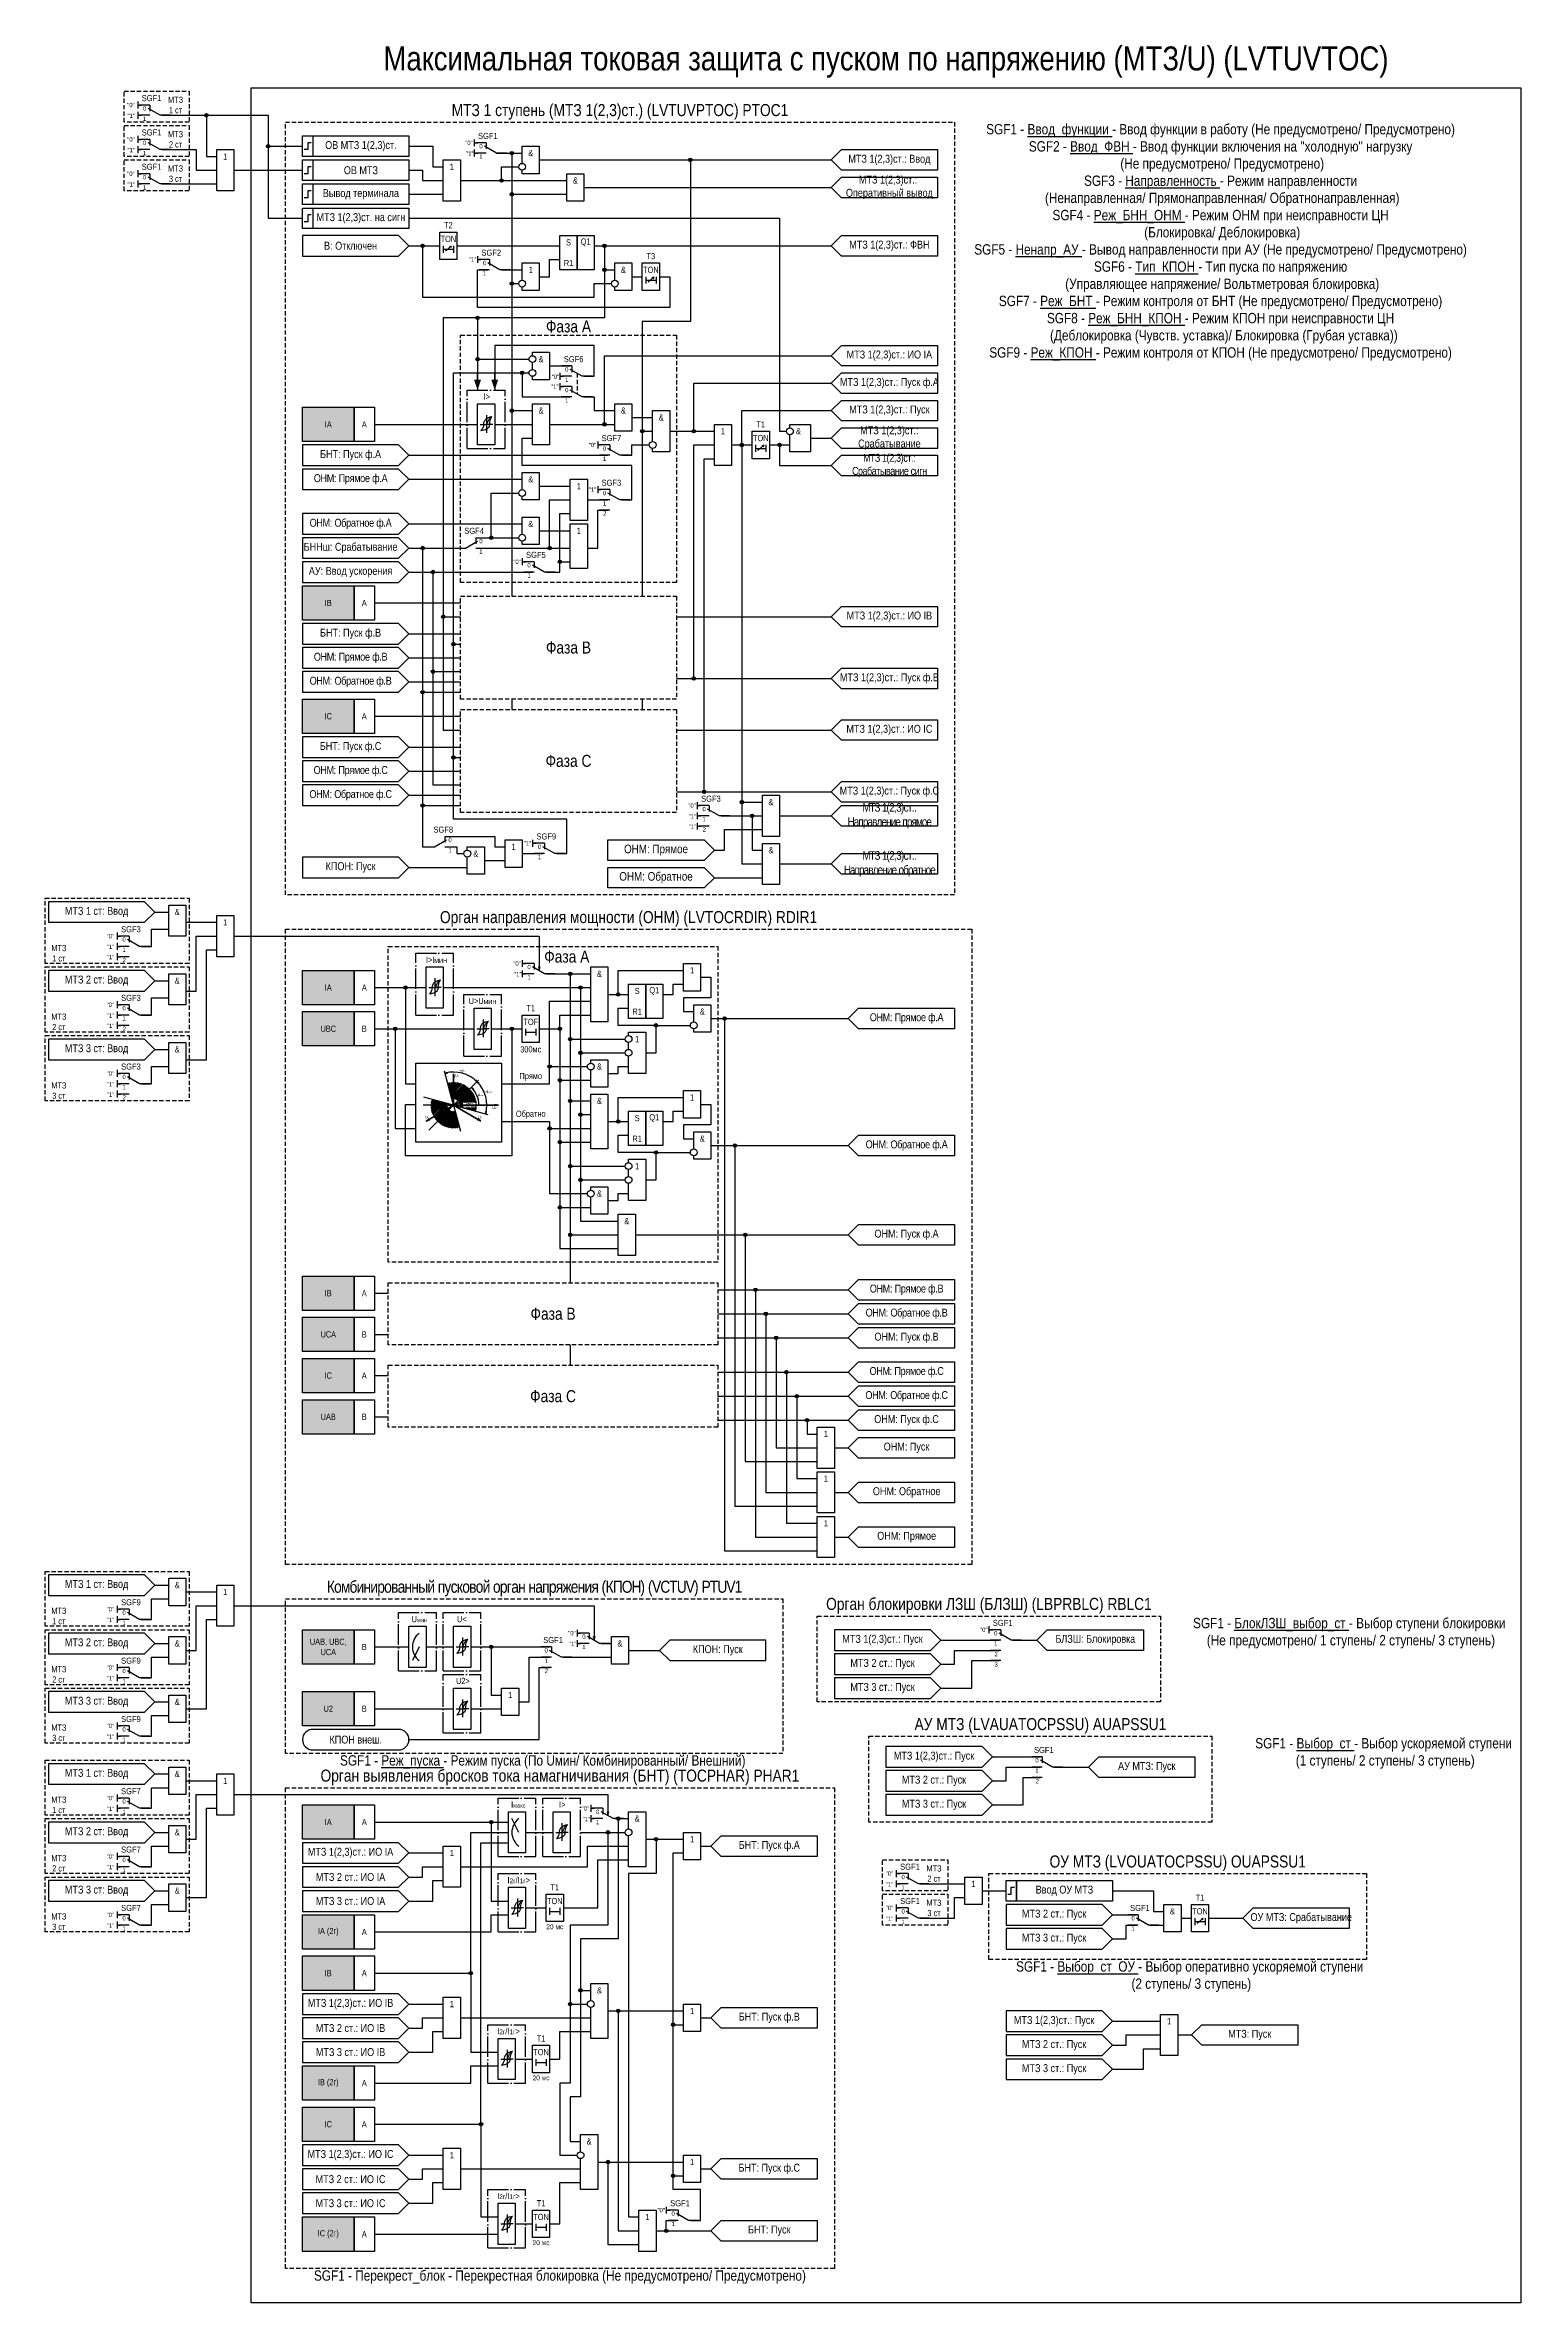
# Model space of a CAD drawing. Header units: millimetres. Extents: x -60 to 2170, y -116 to 657.
# Drawn here: x -60 to 370, y 0 to 657 of the extents above; entities that cross this region are included whole.
import ezdxf
from ezdxf.enums import TextEntityAlignment as Align

# ---------------------------------------------------------------- set-up
doc = ezdxf.new("R2010")
doc.units = ezdxf.units.MM
doc.linetypes.add('ACAD_ISO04W100', pattern=[30, 24, -3, 0, -3])
doc.linetypes.add('штриховая2', pattern=[0.375, 0.25, -0.125])
doc.layers.add('TEXT', color=7, linetype='Continuous', lineweight=25)
doc.layers.add('Основная', color=7, linetype='Continuous')
doc.styles.add('1.8_Gost_RD', font='ARIALN.TTF', dxfattribs={"height": 1.8})
doc.styles.add('2.5_Gost_RD', font='ARIALN.TTF', dxfattribs={"height": 2.5})
doc.styles.add('3.5_Gost_RD', font='ARIALN.TTF', dxfattribs={"height": 3.5})
doc.styles.add('5.0_Gost_RD', font='ARIALN.TTF', dxfattribs={"height": 5})
doc.styles.add('Вывод', font='ARIALN.TTF', dxfattribs={"height": 2.5})
doc.styles.add('Компонент', font='ARIALN.TTF', dxfattribs={"height": 3.5})

msp = doc.modelspace()

# ---------------------------------------------------------------- texts
at = {"color": 30, "ltscale": 100, "attachment_point": 5}
for s, insert, char_height, width, style in [('{\\C3;Максимальная токовая защита с пуском по напряжению (МТЗ/U) (LVTUVTOC)}', (185, 652.5), 7, 370, '3.5_Gost_RD'), ('МТЗ\\P1 ст', (-22, 640), 1.8, 8, '2.5_Gost_RD'), ('МТЗ 1 ступень (МТЗ 1(2,3)ст.) (LVTUVPTOC) {\\C6;PTOC1}', (107.5, 638), 3.5, 195, '3.5_Gost_RD'), ('МТЗ\\P2 ст', (-22, 630), 1.8, 8, '2.5_Gost_RD'), ('SGF1 - {\\LВвод_функции} - Ввод функции в работу (Не предусмотрено/ Предусмотрено)\\PSGF2 - {\\LВвод_ФВН} - Ввод функции включения на "холодную" нагрузку \\P^I(Не предусмотрено/ Предусмотрено)\\PSGF3 - {\\LНаправленность} - Режим направленности \\P^I(Ненаправленная/ Прямонаправленная/ Обратнонаправленная)\\PSGF4 - {\\LРеж_БНН_ОНМ} - Режим ОНМ при неисправности ЦН \\P^I(Блокировка/ Деблокировка)\\PSGF5 - {\\LНенапр_АУ} - Вывод направленности при АУ (Не предусмотрено/ Предусмотрено)\\PSGF6 - {\\LТип_КПОН} - Тип пуска по напряжению \\P^I(Управляющее напряжение/ Вольтметровая блокировка)\\PSGF7 - {\\LРеж_БНТ} - Режим контроля от БНТ (Не предусмотрено/ Предусмотрено)\\PSGF8 - {\\LРеж_БНН_КПОН} - Режим КПОН при неисправности ЦН \\P^I (Деблокировка (Чувств. уставка)/ Блокировка (Грубая уставка))\\PSGF9 - {\\LРеж_КПОН} - Режим контроля от КПОН (Не предусмотрено/ Предусмотрено)', (282.5, 600), 3, 145, '3.5_Gost_RD'), ('МТЗ\\P3 ст', (-22, 620), 1.8, 8, '2.5_Gost_RD'), ('\\pt171.5;Орган направления мощности (ОНМ) (LVTOCRDIR) {\\C6;RDIR1}', (110, 403), 3.5, 200, '3.5_Gost_RD'), ('МТЗ \\P1 ст', (-56, 393), 1.8, 8, '2.5_Gost_RD'), ('МТЗ \\P2 ст', (-56, 373), 1.8, 8, '2.5_Gost_RD'), ('МТЗ \\P3 ст', (-56, 353), 1.8, 8, '2.5_Gost_RD'), ('{\\T0.9;Комбинированный пусковой орган напряжения (КПОН) (VCTUV) \\C6;PTUV1}', (82.5, 208), 3.5, 145, '3.5_Gost_RD'), ('Орган блокировки ЛЗШ (БЛЗШ) (LBPRBLC) {\\C6;RBLC1}', (215, 203), 3.5, 100, '3.5_Gost_RD'), ('МТЗ \\P1 ст', (-56, 200), 1.8, 8, '2.5_Gost_RD'), ('SGF1 - {\\LБлокЛЗШ_выбор_ст} - Выбор ступени блокировки \\P^I(Не предусмотрено/ 1 ступень/ 2 ступень/ 3 ступень)', (320, 195), 3, 100, '3.5_Gost_RD'), ('МТЗ \\P2 ст', (-56, 183), 1.8, 8, '2.5_Gost_RD'), ('МТЗ \\P3 ст', (-56, 166), 1.8, 8, '2.5_Gost_RD'), ('\\pt108.5;АУ МТЗ (LVAUATOCPSSU) {\\C6;AUAPSSU1}', (230, 168), 3.5, 100, '3.5_Gost_RD'), ('SGF1 - {\\LВыбор_ст} - Выбор ускоряемой ступени \\P^I(1 ступень/ 2 ступень/ 3 ступень)', (330, 160), 3, 90, '3.5_Gost_RD'), ('SGF1 - {\\LРеж_пуска} - Режим пуска (По Uмин/ Комбинированный/ Внешний)', (85, 157.5), 3, 140, '3.5_Gost_RD'), ('Орган выявления бросков тока намагничивания (БНТ) (TOCPHAR) {\\C6;PHAR1}', (90, 153), 3.5, 160, '3.5_Gost_RD'), ('МТЗ \\P1 ст', (-56, 145), 1.8, 8, '2.5_Gost_RD'), ('МТЗ \\P2 ст', (-56, 128), 1.8, 8, '2.5_Gost_RD'), ('МТЗ\\P2 ст', (199, 125), 1.8, 8, '2.5_Gost_RD'), ('\\pt108.5;ОУ МТЗ (LVОUATOCPSSU) {\\C6;ОUAPSSU1}', (270, 128), 3.5, 110, '3.5_Gost_RD'), ('МТЗ \\P3 ст', (-56, 111), 1.8, 8, '2.5_Gost_RD'), ('МТЗ\\P3 ст', (199, 115), 1.8, 8, '2.5_Gost_RD'), ('SGF1 - {\\LВыбор_ст_ОУ} - Выбор оперативно ускоряемой ступени \\P^I(2 ступень/ 3 ступень)', (273.5, 95), 3, 117, '3.5_Gost_RD'), ('SGF1 - Перекрест_блок - Перекрестная блокировка^I(Не предусмотрено/ Предусмотрено)', (90, 7.5), 3, 160, '3.5_Gost_RD')]:
    msp.add_mtext(s, dxfattribs=dict(at, insert=insert, char_height=char_height, width=width, style=style))
at = {"color": 6, "ltscale": 100, "char_height": 1.25, "attachment_point": 1, "style": '3.5_Gost_RD'}
for s, insert in [('"1"', (-36, 637.5)), ('"1"', (-36, 627.5)), ('"1"', (-36, 617.5)), ('"1"', (127.5, 433.5)), ('"1"', (127.5, 430.5)), ('2', (131.59, 429.66)), ('"1"', (-42, 395.5)), ('"1"', (-42, 392.5)), ('2', (-37.41, 391.66)), ('"1"', (-42, 375.5)), ('"1"', (-42, 372.5)), ('2', (-37.41, 371.66)), ('"1"', (-42, 355.5)), ('"1"', (-42, 352.5)), ('2', (-37.41, 351.66)), ('"1"', (-42, 199.5)), ('"1"', (-42, 182.5)), ('"1"', (-42, 165.5)), ('"1"', (-42, 144.5)), ('"1"', (-42, 127.5)), ('"1"', (185, 122.5)), ('"1"', (185, 112.5)), ('"1"', (-42, 110.5))]:
    msp.add_mtext_dynamic_manual_height_columns(s, width=2, gutter_width=17.5, heights=[0], dxfattribs=dict(at, insert=insert))
at = {"color": 6, "ltscale": 100, "char_height": 1.8, "width": 5, "attachment_point": 5, "style": '2.5_Gost_RD'}
for s, insert in [('1', (-7.5, 625)), ('&', (151.5, 437)), ('&', (151.5, 423)), ('&', (-21.5, 405)), ('1', (-7.5, 402)), ('&', (-21.5, 385)), ('&', (-21.5, 365)), ('&', (-21.5, 209)), ('1', (-7.5, 207)), ('&', (-21.5, 192)), ('&', (-21.5, 175)), ('&', (-21.5, 154)), ('1', (-7.5, 152)), ('&', (-21.5, 137)), ('&', (-21.5, 120)), ('1', (210.5, 122))]:
    msp.add_mtext(s, dxfattribs=dict(at, insert=insert))
at = {"ltscale": 100, "char_height": 1.25, "attachment_point": 1, "style": '3.5_Gost_RD'}
for s, insert in [('"1"', (62.66, 626.5)), ('"0"', (87.64, 561.5)), ('2', (102.59, 521.66)), ('"1"', (76.64, 387.5)), ('"1"', (92.63, 192.5)), ('2', (85.59, 184.66)), ('3', (216.63, 186.54)), ('2', (216.63, 189.54)), ('2', (228.63, 152.53)), ('"1"', (96.63, 141.5))]:
    msp.add_mtext_dynamic_manual_height_columns(s, width=2, gutter_width=17.5, heights=[0], dxfattribs=dict(at, insert=insert))
at = {"ltscale": 100, "attachment_point": 5}
for s, insert, char_height, width, style in [('&', (81.5, 626), 1.8, 5, '2.5_Gost_RD'), ('МТЗ 1(2,3)ст.: Ввод', (186, 624), 2.3, 28, '2.5_Gost_RD'), ('1', (58.5, 622), 1.8, 5, '2.5_Gost_RD'), ('&', (94.5, 618), 1.8, 5, '2.5_Gost_RD'), ('МТЗ 1(2,3)ст.:  Оперативный вывод', (186, 616), 2.3, 28, '2.5_Gost_RD'), ('МТЗ 1(2,3)ст. на сигн', (32, 607), 2.3, 28, '2.5_Gost_RD'), ('T2', (57.5, 605), 1.8, 5, '2.5_Gost_RD'), ('TON', (57.5, 601), 1.8, 5, '2.5_Gost_RD'), ('S', (92.5, 600), 1.8, 5, '2.5_Gost_RD'), ('Q1', (97.5, 600), 1.8, 5, '2.5_Gost_RD'), ('МТЗ 1(2,3)ст.: ФВН', (186, 599), 2.3, 28, '2.5_Gost_RD'), ('1', (81.5, 592), 1.8, 5, '2.5_Gost_RD'), ('R1', (92.5, 594), 1.8, 5, '2.5_Gost_RD'), ('&', (108.5, 592), 1.8, 5, '2.5_Gost_RD'), ('TON', (116.5, 592), 1.8, 5, '2.5_Gost_RD'), ('T3', (116.5, 596), 1.8, 5, '2.5_Gost_RD'), ('&', (84.5, 566), 1.8, 5, '2.5_Gost_RD'), ('МТЗ 1(2,3)ст.: ИО IА', (186, 567), 2.3, 28, '2.5_Gost_RD'), ('МТЗ 1(2,3)ст.: Пуск', (186, 551), 2.3, 28, '2.5_Gost_RD'), ('IA', (22.5, 547), 1.8, 15, '1.8_Gost_RD'), ('А', (33, 547), 1.8, 6, '1.8_Gost_RD'), ('&', (84.5, 551), 1.8, 5, '2.5_Gost_RD'), ('&', (108.5, 551), 1.8, 5, '2.5_Gost_RD'), ('&', (119.5, 549), 1.8, 5, '2.5_Gost_RD'), ('1', (137.5, 545), 1.8, 5, '2.5_Gost_RD'), ('T1', (148.52, 547), 1.8, 5, '2.5_Gost_RD'), ('&', (159.5, 545), 1.8, 5, '2.5_Gost_RD'), ('МТЗ 1(2,3)ст.: Срабатывание ', (186, 543), 2.3, 28, '2.5_Gost_RD'), ('TON', (148.52, 543), 1.8, 5, '2.5_Gost_RD'), ('{\\T0.9;МТЗ 1(2,3)ст.: Срабатывание сигн}', (186, 535), 2.3, 28, '2.5_Gost_RD'), ('&', (81.5, 531), 1.8, 5, '2.5_Gost_RD'), ('1', (95.5, 529), 1.8, 5, '2.5_Gost_RD'), ('&', (81.5, 518), 1.8, 5, '2.5_Gost_RD'), ('1', (95.5, 516), 1.8, 5, '2.5_Gost_RD'), ('IВ', (22.5, 495), 1.8, 15, '1.8_Gost_RD'), ('А', (33, 495), 1.8, 6, '1.8_Gost_RD'), ('МТЗ 1(2,3)ст.: ИО IВ', (186, 491), 2.3, 28, '2.5_Gost_RD'), ('IC', (22.5, 462), 1.8, 15, '1.8_Gost_RD'), ('А', (33, 462), 1.8, 6, '1.8_Gost_RD'), ('МТЗ 1(2,3)ст.: ИО IС', (186, 458), 2.3, 28, '2.5_Gost_RD'), ('МТЗ 1(2,3)ст.: Пуск ф.С', (186, 440), 2.3, 28, '2.5_Gost_RD'), ('{\\T0.85;МТЗ 1(2,3)ст.: Направление прямое}', (186, 433), 2.5, 28, '2.5_Gost_RD'), ('&', (65.5, 422), 1.8, 5, '2.5_Gost_RD'), ('1', (76.5, 424), 1.8, 5, '2.5_Gost_RD'), ('ОНМ: Прямое', (118, 423), 2.5, 28, '2.5_Gost_RD'), ('{\\T0.85;МТЗ 1(2,3)ст.: Направление обратное}', (186, 419), 2.5, 28, '2.5_Gost_RD'), ('КПОН: Пуск', (29, 418), 2.3, 28, '2.5_Gost_RD'), ('ОНМ: Обратное', (118, 415), 2.5, 28, '2.5_Gost_RD'), ('&', (101.5, 387), 1.8, 5, '2.5_Gost_RD'), ('1', (128.5, 388), 1.8, 5, '2.5_Gost_RD'), ('IA', (22.5, 383), 1.8, 15, '1.8_Gost_RD'), ('А', (33, 383), 1.8, 6, '1.8_Gost_RD'), ('S', (112.5, 382), 1.8, 5, '2.5_Gost_RD'), ('Q1', (117.5, 382), 1.8, 5, '2.5_Gost_RD'), ('T1', (81.5, 377), 1.8, 5, '2.5_Gost_RD'), ('R1', (112.5, 376), 1.8, 5, '2.5_Gost_RD'), ('&', (131.5, 376), 1.8, 5, '2.5_Gost_RD'), ('{\\T0.95;ОНМ: Прямое ф.А}', (191, 374), 2.3, 28, '2.5_Gost_RD'), ('UBC', (22.5, 371), 1.8, 15, '1.8_Gost_RD'), ('В', (33, 371), 1.8, 6, '1.8_Gost_RD'), ('TOF', (81.5, 373), 1.8, 5, '2.5_Gost_RD'), ('1', (112.5, 368), 1.8, 5, '2.5_Gost_RD'), ('300мс', (81.5, 365), 1.8, 5, '2.5_Gost_RD'), ('Прямо', (81.5, 357), 1.8, 11, '2.5_Gost_RD'), ('&', (101.5, 360), 1.8, 5, '2.5_Gost_RD'), ('&', (101.5, 350), 1.8, 5, '2.5_Gost_RD'), ('1', (128.5, 351), 1.8, 5, '2.5_Gost_RD'), ('Обратно', (81.5, 346), 1.8, 11, '2.5_Gost_RD'), ('S', (112.5, 345), 1.8, 5, '2.5_Gost_RD'), ('Q1', (117.5, 345), 1.8, 5, '2.5_Gost_RD'), ('R1', (112.5, 339), 1.8, 5, '2.5_Gost_RD'), ('&', (131.5, 339), 1.8, 5, '2.5_Gost_RD'), ('{\\T0.95;ОНМ: Обратное ф.А}', (191, 337), 2.3, 28, '2.5_Gost_RD'), ('1', (112.5, 331), 1.8, 5, '2.5_Gost_RD'), ('&', (101.5, 323), 1.8, 5, '2.5_Gost_RD'), ('ОНМ: Пуск ф.А ', (191, 311), 2.3, 28, '2.5_Gost_RD'), ('{\\T0.95;ОНМ: Прямое ф.В}', (191, 295), 2.3, 28, '2.5_Gost_RD'), ('IВ', (22.5, 294), 1.8, 15, '1.8_Gost_RD'), ('А', (33, 294), 1.8, 6, '1.8_Gost_RD'), ('{\\T0.95;ОНМ: Обратное ф.В}', (191, 288), 2.3, 28, '2.5_Gost_RD'), ('UCA', (22.5, 282), 1.8, 15, '1.8_Gost_RD'), ('В ', (33, 282), 1.8, 6, '1.8_Gost_RD'), ('ОНМ: Пуск ф.В', (191, 281), 2.3, 28, '2.5_Gost_RD'), ('IС', (22.5, 270), 1.8, 15, '1.8_Gost_RD'), ('А', (33, 270), 1.8, 6, '1.8_Gost_RD'), ('{\\T0.95;ОНМ: Прямое ф.С}', (191, 271), 2.3, 28, '2.5_Gost_RD'), ('{\\T0.95;ОНМ: Обратное ф.С}', (191, 264), 2.3, 28, '2.5_Gost_RD'), ('UAB', (22.5, 258), 1.8, 15, '1.8_Gost_RD'), ('В', (33, 258), 1.8, 6, '1.8_Gost_RD'), ('ОНМ: Пуск ф.С', (191, 257), 2.3, 28, '2.5_Gost_RD'), ('1', (167.5, 253), 1.8, 5, '2.5_Gost_RD'), ('ОНМ: Пуск', (191, 249), 2.3, 27.874, '2.5_Gost_RD'), ('1', (167.5, 240), 1.8, 5, '2.5_Gost_RD'), ('ОНМ: Обратное', (191.03, 236), 2.3, 27.937, '2.5_Gost_RD'), ('1', (167.5, 227), 1.8, 5, '2.5_Gost_RD'), ('ОНМ: Прямое', (191.03, 223), 2.3, 27.937, '2.5_Gost_RD'), ('UAB, UBC, ^JUCA ', (22.5, 191), 1.8, 15, '1.8_Gost_RD'), ('В ', (33, 191), 1.8, 6, '1.8_Gost_RD'), ('&', (107.5, 192), 1.8, 5, '2.5_Gost_RD'), ('КПОН: Пуск', (136, 190), 2.3, 28, '2.5_Gost_RD'), ('БЛЗШ: Блокировка', (246, 193), 2.3, 28, '2.5_Gost_RD'), ('1', (75.5, 177), 1.8, 5, '2.5_Gost_RD'), ('U2', (22.5, 173), 1.8, 15, '1.8_Gost_RD'), ('В ', (33, 173), 1.8, 6, '1.8_Gost_RD'), ('КПОН внеш.', (30.5, 164), 2.3, 31, '2.5_Gost_RD'), ('АУ МТЗ: Пуск', (261, 156), 2.3, 28, '2.5_Gost_RD'), ('IA', (22.5, 140), 1.8, 15, '1.8_Gost_RD'), ('А ', (33, 140), 1.8, 6, '1.8_Gost_RD'), ('&', (112.5, 141), 1.8, 5, '2.5_Gost_RD'), ('1', (58.5, 131), 1.8, 5, '2.5_Gost_RD'), ('1', (128.5, 135), 1.8, 5, '2.5_Gost_RD'), ('БНТ: Пуск ф.А', (151, 133), 2.3, 28, '2.5_Gost_RD'), ('T1', (88.5, 121), 1.8, 5, '2.5_Gost_RD'), ('T1', (276.5, 118), 1.8, 5, '2.5_Gost_RD'), ('TON', (88.5, 117), 1.8, 5, '2.5_Gost_RD'), ('&', (268.5, 114), 1.8, 5, '2.5_Gost_RD'), ('TON', (276.5, 114), 1.8, 5, '2.5_Gost_RD'), ('ОУ МТЗ: Срабатывание', (306, 112), 2.3, 28, '2.5_Gost_RD'), ('IA (2г)', (22.5, 108), 1.8, 15, '1.8_Gost_RD'), ('А ', (33, 108), 1.8, 6, '1.8_Gost_RD'), ('20 мс', (88.5, 109.5), 1.4, 5, '2.5_Gost_RD'), ('IB', (22.5, 96), 1.8, 15, '1.8_Gost_RD'), ('А ', (33, 96), 1.8, 6, '1.8_Gost_RD'), ('1', (58.5, 87), 1.8, 5, '2.5_Gost_RD'), ('&', (101.5, 91), 1.8, 5, '2.5_Gost_RD'), ('1', (128.5, 85), 1.8, 5, '2.5_Gost_RD'), ('БНТ: Пуск ф.В', (151, 83), 2.3, 28, '2.5_Gost_RD'), ('1', (267.5, 82), 1.8, 5, '2.5_Gost_RD'), ('МТЗ: Пуск', (291, 78), 2.3, 28, '2.5_Gost_RD'), ('TON', (84.5, 73), 1.8, 5, '2.5_Gost_RD'), ('T1', (84.5, 77), 1.8, 5, '2.5_Gost_RD'), ('20 мс', (84.5, 65.5), 1.4, 5, '2.5_Gost_RD'), ('IB (2г)', (22.5, 64), 1.8, 15, '1.8_Gost_RD'), ('А ', (33, 64), 1.8, 6, '1.8_Gost_RD'), ('IC', (22.5, 52), 1.8, 15, '1.8_Gost_RD'), ('А ', (33, 52), 1.8, 6, '1.8_Gost_RD'), ('&', (98.5, 47), 1.8, 5, '2.5_Gost_RD'), ('1', (58.5, 43), 1.8, 5, '2.5_Gost_RD'), ('1', (128.5, 41), 1.8, 5, '2.5_Gost_RD'), ('БНТ: Пуск ф.С', (151, 39), 2.3, 28, '2.5_Gost_RD'), ('T1', (84.5, 29), 1.8, 5, '2.5_Gost_RD'), ('IC (2г)', (22.5, 20), 1.8, 15, '1.8_Gost_RD'), ('А ', (33, 20), 1.8, 6, '1.8_Gost_RD'), ('TON', (84.5, 25), 1.8, 5, '2.5_Gost_RD'), ('1', (115.5, 25), 1.8, 5, '2.5_Gost_RD'), ('БНТ: Пуск', (151, 21), 2.3, 28, '2.5_Gost_RD'), ('20 мс', (84.5, 17.5), 1.4, 5, '2.5_Gost_RD')]:
    msp.add_mtext(s, dxfattribs=dict(at, insert=insert, char_height=char_height, width=width, style=style))
at = {"color": 251, "ltscale": 100, "true_color": 0x58595b, "char_height": 3.5, "attachment_point": 5, "style": '3.5_Gost_RD'}
for s, insert, width in [('Фаза А', (92.5, 575.5), 63), ('Фаза В', (92.5, 482), 63), ('Фаза С', (92.5, 449), 63), ('Фаза В', (88, 288), 96), ('Фаза С', (88, 264), 96)]:
    msp.add_mtext(s, dxfattribs=dict(at, insert=insert, width=width))
at = {"color": 3, "ltscale": 100, "char_height": 2.3, "width": 28, "attachment_point": 5, "style": '2.5_Gost_RD'}
for s, insert in [('МТЗ 1(2,3)ст.: Пуск ф.А', (186, 559)), ('МТЗ 1(2,3)ст.: Пуск ф.В', (186, 473))]:
    msp.add_mtext(s, dxfattribs=dict(at, insert=insert))
at = {"color": 7, "ltscale": 100, "char_height": 1.8, "attachment_point": 1, "style": '1.8_Gost_RD'}
for s, width, insert in [('\\pi4.7676;I>', 11, (63, 556)), ('\\pi2.35368; I>I{\\H0.66667x;МИН}', 11, (48, 392)), ('\\pi1.4162;U>U{\\H0.66667x;МИН}', 12.5944, (62, 380)), ('\\pi2.78586;U{\\H0.66667x;мин}', 11, (44, 200)), ('U<', 4, (60, 200)), ('\\pi3.7178;U2>', 11, (56, 182)), ('\\pi2.78586;I{\\H0.66667x;макс}', 11, (73, 146)), ('\\pi4.7676;I>', 11, (85, 146)), ('\\pi2.71685;I{\\H0.77778x;2г\\H1.28571x;/I\\H0.77778x;1г\\H1.28571x;>}', 11, (72, 124)), ('\\pi2.71685;I{\\H0.77778x;2г\\H1.28571x;/I\\H0.77778x;1г\\H1.28571x;>}', 11, (69, 80)), ('\\pi2.71685;I{\\H0.77778x;2г\\H1.28571x;/I\\H0.77778x;1г\\H1.28571x;>}', 11, (69, 32))]:
    msp.add_mtext_dynamic_manual_height_columns(s, width=width, gutter_width=17.5, heights=[0], dxfattribs=dict(at, insert=insert))
at = {"color": 251, "linetype": 'штриховая2', "ltscale": 5, "true_color": 0x58595b, "insert": (92, 392), "char_height": 3.5, "width": 104, "attachment_point": 5, "style": '3.5_Gost_RD'}
msp.add_mtext('Фаза А', dxfattribs=at)
at = {"char_height": 0.5, "attachment_point": 5, "style": '5.0_Gost_RD'}
for s, insert, width in [('{\\H1.6x;U\\H0.4375x;A}', (60.03, 357.43), 11.2), ('{\\H1.6x;+\\fArial Narrow|b0|i0|c161|p34;φ\\fArial Narrow|b0|i0|c204|p34;\\H0.4375x;сект}', (61.78, 358.75), 11.2), ('{\\H1.6x;I\\H0.4375x;мин}', (61.5, 350.07), 11.2), ('Прямое направление', (63.5, 348.74), 4.0572), ('{\\H1.6x;I\\H0.4375x;A}', (63.23, 351.73), 11.2), ('{\\fArial Narrow|b0|i0|c161|p34;\\H1.6x;φ\\fArial Narrow|b0|i0|c204|p34;\\H0.4375x;м.ч.}', (66.83, 351.73), 11.2), ('{\\H1.6x;-\\fArial Narrow|b0|i0|c161|p34;φ\\fArial Narrow|b0|i0|c204|p34;\\H0.4375x;сект}', (69.06, 352.71), 11.2), ('{\\H1.6x;U\\H0.4375x;BC}', (70.89, 348.04), 11.2), ('{\\H1.6x;U\\H0.4375x;C}', (51.23, 345.33), 11.2), ('Обратное направление', (57.66, 344.88), 4.0572), ('{\\H1.6x;U\\H0.4375x;B}', (66.63, 345.33), 11.2)]:
    msp.add_mtext(s, dxfattribs=dict(at, insert=insert, width=width))
at = {"color": 7, "ltscale": 100, "insert": (109.5, 315), "char_height": 1.8, "width": 5, "attachment_point": 5, "style": '2.5_Gost_RD'}
msp.add_mtext('&', dxfattribs=at)
at = {"layer": 'TEXT', "ltscale": 100, "char_height": 2.3, "attachment_point": 5, "style": '2.5_Gost_RD'}
for s, insert, width in [('ОВ МТЗ 1(2,3)ст.', (32, 628), 28), ('ОВ МТЗ', (32, 621), 28), ('Вывод терминала', (32, 614), 28), ('В: Отключен', (29, 599), 28), ('БНТ: Пуск ф.А', (29, 538), 28), ('{\\T0.95;ОНМ: Прямое ф.А}', (29, 531), 28), ('{\\T0.95;ОНМ: Обратное ф.А}', (29, 518), 28), ('БННш: Срабатывание', (29, 511), 28), ('АУ: Ввод ускорения', (29, 504), 28), ('БНТ: Пуск ф.В', (29, 486), 28), ('{\\T0.95;ОНМ: Прямое ф.В}', (29, 479), 28.2626), ('БНТ: Пуск ф.С', (29, 453), 28), ('{\\T0.95;ОНМ: Прямое ф.С}', (29, 446), 28), ('МТЗ 1 ст: Ввод', (-45, 405), 28), ('МТЗ 2 ст: Ввод', (-45, 385), 28), ('МТЗ 3 ст: Ввод', (-45, 365), 28), ('МТЗ 1 ст: Ввод', (-45, 209), 28), ('МТЗ 2 ст: Ввод', (-45, 192), 28), ('МТЗ 1(2,3)ст.: Пуск', (184, 193), 28), ('МТЗ 2 ст.: Пуск', (184, 186), 28), ('МТЗ 3 ст.: Пуск', (184, 179), 28), ('МТЗ 3 ст: Ввод', (-45, 175), 28), ('МТЗ 1(2,3)ст.: Пуск', (199, 159), 28), ('МТЗ 1 ст: Ввод', (-45, 154), 28), ('МТЗ 2 ст.: Пуск', (199, 152), 28), ('МТЗ 3 ст.: Пуск', (199, 145), 28), ('МТЗ 2 ст: Ввод', (-45, 137), 28), ('МТЗ 1(2,3)ст.: ИО IА', (29, 131), 28), ('МТЗ 2 ст.: ИО IА', (29, 124), 28), ('МТЗ 3 ст: Ввод', (-45, 120), 28), ('Ввод ОУ МТЗ', (237, 120), 28), ('МТЗ 3 ст.: ИО IА', (29, 117), 28), ('МТЗ 2 ст.: Пуск', (234, 113), 28), ('МТЗ 3 ст.: Пуск', (234, 106), 28), ('МТЗ 1(2,3)ст.: ИО IB', (29, 87), 28), ('МТЗ 2 ст.: ИО IB', (29, 80), 28), ('МТЗ 1(2,3)ст.: Пуск', (234, 82), 28), ('МТЗ 3 ст.: ИО IB', (29, 73), 28), ('МТЗ 2 ст.: Пуск', (234, 75), 28), ('МТЗ 3 ст.: Пуск', (234, 68), 28), ('МТЗ 1(2,3)ст.: ИО IC', (29, 43), 28), ('МТЗ 2 ст.: ИО IC', (29, 36), 28), ('МТЗ 3 ст.: ИО IC', (29, 29), 28)]:
    msp.add_mtext(s, dxfattribs=dict(at, insert=insert, width=width))
at = {"layer": 'TEXT', "color": 3, "ltscale": 100, "char_height": 2.3, "width": 28, "attachment_point": 5, "style": '2.5_Gost_RD'}
for s, insert in [('{\\T0.95;ОНМ: Обратное ф.В}', (29, 472)), ('{\\T0.95;ОНМ: Обратное ф.С}', (29, 439))]:
    msp.add_mtext(s, dxfattribs=dict(at, insert=insert))

# ---------------------------------------------------------------- blocks, each defined once
blk = doc.blocks.new('*U958')
at = {"layer": 'Основная', "color": 0}
blk.add_line((0, 0), (7, 4), dxfattribs=at)
at = {"layer": 'Основная', "ltscale": 0.35}
blk.add_line((6, 6), (6, 2.5), dxfattribs=at)
blk = doc.blocks.new('*U1036')
at = {"layer": 'Основная', "color": 0}
for p, q in [((-3, 6), (-9, 6)), ((-3, 0), (-9, 0)), ((9, 0), (3, 0))]:
    blk.add_line(p, q, dxfattribs=at)
at = {"layer": 'Основная', "ltscale": 0.25, "xscale": -1}
blk.add_blockref('*U958', (3, 0), dxfattribs=at)
at = {"layer": 'Основная'}
for tag, height, style, p in [('В1', 2.5, 'Вывод', (-13, 6)), ('В2', 2.5, 'Вывод', (-6, 4)), ('ОУ', 3.5, 'Компонент', (-2, 10)), ('В3', 2.5, 'Вывод', (-6, -2))]:
    blk.add_attdef(tag, text='', height=height, dxfattribs=dict(at, style=style)).set_placement(p, align=Align.MIDDLE_CENTER)
blk = doc.blocks.new('*U985')
at = {"layer": 'Основная', "color": 0}
for p, q in [((-3, 6), (-9, 6)), ((-3, 0), (-9, 0)), ((9, 0), (3, 0))]:
    blk.add_line(p, q, dxfattribs=at)
at = {"layer": 'Основная', "ltscale": 0.25, "xscale": -1}
blk.add_blockref('*U958', (3, 0), dxfattribs=at)
at = {"layer": 'Основная'}
for tag, height, style, p in [('В1', 2.5, 'Вывод', (-14, 6)), ('В2', 2.5, 'Вывод', (-6, 4)), ('ОУ', 3.5, 'Компонент', (-2, 10)), ('В3', 2.5, 'Вывод', (-6, -2))]:
    blk.add_attdef(tag, text='', height=height, dxfattribs=dict(at, style=style)).set_placement(p, align=Align.MIDDLE_CENTER)
blk = doc.blocks.new('*U898')
at = {"layer": 'Основная', "linetype": 'ACAD_ISO04W100', "ltscale": 0.25}
for p, q in [((0, 0), (11, 0)), ((0, -18), (0, 0)), ((11, -18), (11, 0)), ((0, -18), (11, -18))]:
    blk.add_line(p, q, dxfattribs=at)
at = {"layer": 'Основная', "style": 'Компонент'}
blk.add_attdef('ОУ', text='', height=3.5, dxfattribs=at).set_placement((11, 0), align=Align.MIDDLE_CENTER)
blk = doc.blocks.new('Точка')
at = {"ltscale": 100}
h = blk.add_hatch(color=256, dxfattribs=at)
h.dxf.hatch_style = 1
edge = h.paths.add_edge_path()
edge.add_arc((0, 0), 0.5, 0, 360)
blk.add_circle((0, 0), 0.5, dxfattribs=at)
blk = doc.blocks.new('*U1016')
at = {"layer": 'Основная', "color": 0}
for p, q in [((-3, 6), (-9, 6)), ((-3, 0), (-9, 0)), ((9, 0), (3, 0))]:
    blk.add_line(p, q, dxfattribs=at)
at = {"layer": 'Основная', "ltscale": 0.25, "xscale": -1}
blk.add_blockref('*U958', (3, 0), dxfattribs=at)
at = {"layer": 'Основная'}
for tag, height, style, p in [('В1', 2.5, 'Вывод', (-13, 6)), ('В2', 2.5, 'Вывод', (-6, 4)), ('ОУ', 3.5, 'Компонент', (-2, 10)), ('В3', 2.5, 'Вывод', (-6, -2))]:
    blk.add_attdef(tag, text='', height=height, dxfattribs=dict(at, style=style)).set_placement(p, align=Align.MIDDLE_CENTER)
blk = doc.blocks.new('*U892')
at = {"layer": 'Основная', "linetype": 'ACAD_ISO04W100', "ltscale": 0.25}
for p, q in [((0, 0), (11, 0)), ((0, -17), (0, 0)), ((11, -17), (11, 0)), ((0, -17), (11, -17))]:
    blk.add_line(p, q, dxfattribs=at)
at = {"layer": 'Основная', "style": 'Компонент'}
blk.add_attdef('ОУ', text='', height=3.5, dxfattribs=at).set_placement((11, 0), align=Align.MIDDLE_CENTER)
blk = doc.blocks.new('*U1028')
at = {"layer": 'Основная', "linetype": 'ACAD_ISO04W100', "ltscale": 0.25}
for p, q in [((0, 0), (11, 0)), ((0, -17), (0, 0)), ((11, -17), (11, 0)), ((0, -17), (11, -17))]:
    blk.add_line(p, q, dxfattribs=at)
at = {"layer": 'Основная', "style": 'Компонент'}
blk.add_attdef('ОУ', text='', height=3.5, dxfattribs=at).set_placement((11, 0), align=Align.MIDDLE_CENTER)
blk = doc.blocks.new('*U978')
at = {"ltscale": 0.25}
blk.add_line((-1, 0), (-5, 0), dxfattribs=at)
blk.add_lwpolyline([(-3, 0, 2, 0, 0), (0, 0, 0, 0, 0)], format="xyseb", dxfattribs=at)
at = {"layer": 'Основная', "style": 'Вывод'}
blk.add_attdef('ОТ', text='', height=2.5, dxfattribs=at).set_placement((-4, 0), align=Align.MIDDLE_CENTER)
blk = doc.blocks.new('*U1018')
at = {"layer": 'Основная', "color": 0}
for p, q in [((-9, 0), (-3, 0)), ((3, 6), (9, 6)), ((3, 0), (9, 0))]:
    blk.add_line(p, q, dxfattribs=at)
at = {"layer": 'Основная', "ltscale": 0.25}
blk.add_blockref('*U958', (-3, 0), dxfattribs=at)
at = {"layer": 'Основная'}
for tag, height, style, p in [('ОУ', 3.5, 'Компонент', (2, 10)), ('В2', 2.5, 'Вывод', (6, 4)), ('В1', 2.5, 'Вывод', (13, 6)), ('В3', 2.5, 'Вывод', (6, -2))]:
    blk.add_attdef(tag, text='', height=height, dxfattribs=dict(at, style=style)).set_placement(p, align=Align.MIDDLE_CENTER)
blk = doc.blocks.new('*U1037')
at = {"layer": 'Основная', "color": 0}
for p, q in [((-3, 6), (-9, 6)), ((-3, 0), (-9, 0)), ((9, 0), (3, 0))]:
    blk.add_line(p, q, dxfattribs=at)
at = {"layer": 'Основная', "ltscale": 0.25, "xscale": -1}
blk.add_blockref('*U958', (3, 0), dxfattribs=at)
at = {"layer": 'Основная'}
for tag, height, style, p in [('В1', 2.5, 'Вывод', (-13, 6)), ('В2', 2.5, 'Вывод', (-6, 4)), ('ОУ', 3.5, 'Компонент', (-2, 10)), ('В3', 2.5, 'Вывод', (-6, -2))]:
    blk.add_attdef(tag, text='', height=height, dxfattribs=dict(at, style=style)).set_placement(p, align=Align.MIDDLE_CENTER)
blk = doc.blocks.new('*U1030')
at = {"layer": 'Основная', "color": 0}
for p, q in [((-9, 0), (-3, 0)), ((3, 6), (9, 6)), ((3, 0), (9, 0))]:
    blk.add_line(p, q, dxfattribs=at)
at = {"layer": 'Основная', "ltscale": 0.25}
blk.add_blockref('*U958', (-3, 0), dxfattribs=at)
at = {"layer": 'Основная'}
for tag, height, style, p in [('ОУ', 3.5, 'Компонент', (2, 10)), ('В2', 2.5, 'Вывод', (6, 4)), ('В1', 2.5, 'Вывод', (14, 6)), ('В3', 2.5, 'Вывод', (6, -2))]:
    blk.add_attdef(tag, text='', height=height, dxfattribs=dict(at, style=style)).set_placement(p, align=Align.MIDDLE_CENTER)

# ---------------------------------------------------------------- hatches: boundary and pattern name
at = {"ltscale": 100, "true_color": 0xf7941d}
h = msp.add_hatch(color=30, dxfattribs=at)
h.dxf.hatch_style = 1
h.paths.add_polyline_path([(15, 552), (30, 552), (30, 542), (15, 542)])
h = msp.add_hatch(color=30, dxfattribs=at)
h.dxf.hatch_style = 1
h.paths.add_polyline_path([(15, 500), (30, 500), (30, 490), (15, 490)])
h = msp.add_hatch(color=30, dxfattribs=at)
h.dxf.hatch_style = 1
h.paths.add_polyline_path([(15, 467), (30, 467), (30, 457), (15, 457)])
h = msp.add_hatch(color=30, dxfattribs=at)
h.dxf.hatch_style = 1
h.paths.add_polyline_path([(15, 388), (30, 388), (30, 378), (15, 378)])
h = msp.add_hatch(color=30, dxfattribs=at)
h.dxf.hatch_style = 1
h.paths.add_polyline_path([(15, 376), (30, 376), (30, 366), (15, 366)])
at = {"ltscale": 100}
h = msp.add_hatch(dxfattribs=at)
h.set_pattern_fill('ANSI31', color=256, scale=0.1)
h.set_pattern_definition([(45, (-192.7705, 427.0334), (-0.2245064, 0.2245064), [])])
h.paths.add_polyline_path([(57.3, 355.19), (58.57, 350.44, -0.493145), (60.79, 348.73, -0.065543), (60.73, 348.28), (65.49, 347, 0.065543), (65.71, 348.73, 0.493145)])
h.paths.add_polyline_path([(60.98, 350.54), (62, 350.54), (62, 349.6), (60.98, 349.6)], flags=0)
h.paths.add_polyline_path([(62.89, 352.2), (63.51, 352.2), (63.51, 351.19), (62.89, 351.19)], flags=0)
h.paths.add_polyline_path([(61.7, 349.53), (65.4, 349.53), (65.4, 348.07), (61.7, 348.07)], flags=16)
h.paths.add_polyline_path([(57.26, 348.73, -0.065543), (57.33, 349.19), (52.57, 350.46, 0.065543), (52.35, 348.73, 0.493145), (60.76, 342.28), (59.49, 347.03, -0.493145)])
h.paths.add_polyline_path([(55.83, 345.74), (59.5, 345.74), (59.5, 344.1), (55.83, 344.1)], flags=0)
h.paths.add_polyline_path([(60.86, 349.31), (62.09, 349.31), (62.09, 350.82), (60.86, 350.82)], flags=24)
h.paths.add_polyline_path([(61.62, 347.87), (65.36, 347.87), (65.36, 349.74), (61.62, 349.74)], flags=25)
h.paths.add_polyline_path([(62.8, 350.97), (63.57, 350.97), (63.57, 352.49), (62.8, 352.49)], flags=24)
h.paths.add_polyline_path([(55.78, 344.01), (59.53, 344.01), (59.53, 345.88), (55.78, 345.88)], flags=24)
h = msp.add_hatch(color=256, dxfattribs=at)
h.dxf.hatch_style = 1
h.paths.add_polyline_path([(56.53, 358.08), (57.23, 358.12, -0.305173), (57.12, 358.22)])
h.paths.add_polyline_path([(56.53, 358.08), (57.12, 358.22, -0.305173), (57.17, 358.36)])
h = msp.add_hatch(color=256, dxfattribs=at)
h.dxf.hatch_style = 1
h.paths.add_polyline_path([(59.03, 357.93), (58.85, 356.9, -0.305173), (59.03, 357.02)])
h.paths.add_polyline_path([(59.03, 357.93), (59.03, 357.02, -0.305173), (59.21, 356.9)])
h = msp.add_hatch(color=256, dxfattribs=at)
h.dxf.hatch_style = 1
h.paths.add_polyline_path([(65.87, 355.57), (65.45, 356.14, -0.305173), (65.43, 355.99)])
h.paths.add_polyline_path([(65.87, 355.57), (65.43, 355.99, -0.305173), (65.28, 355.96)])
h = msp.add_hatch(color=256, dxfattribs=at)
h.dxf.hatch_style = 1
h.paths.add_polyline_path([(65.87, 355.57), (66.25, 354.99, -0.305173), (66.29, 355.13)])
h.paths.add_polyline_path([(65.87, 355.57), (66.29, 355.13, -0.305173), (66.43, 355.15)])
h = msp.add_hatch(color=256, dxfattribs=at)
h.dxf.hatch_style = 1
h.paths.add_polyline_path([(60.62, 349.5), (60.05, 349.09, 0.305173), (60.07, 349.24)])
h.paths.add_polyline_path([(60.62, 349.5), (60.07, 349.24, 0.305173), (59.94, 349.31)])
h = msp.add_hatch(color=256, dxfattribs=at)
h.dxf.hatch_style = 1
h.paths.add_polyline_path([(62.64, 352.34), (61.77, 351.74, -0.305173), (61.99, 351.69)])
h.paths.add_polyline_path([(62.64, 352.34), (61.99, 351.69, -0.305173), (62.03, 351.48)])
h = msp.add_hatch(color=256, dxfattribs=at)
h.dxf.hatch_style = 1
h.paths.add_polyline_path([(64.22, 353.92), (64.6, 353.33, -0.305173), (64.63, 353.47)])
h.paths.add_polyline_path([(64.22, 353.92), (64.63, 353.47, -0.305173), (64.78, 353.49)])
h = msp.add_hatch(color=256, dxfattribs=at)
h.dxf.hatch_style = 1
h.paths.add_polyline_path([(72.09, 348.73), (71.05, 348.92, -0.305173), (71.17, 348.73)])
h.paths.add_polyline_path([(72.09, 348.73), (71.17, 348.73, -0.305173), (71.05, 348.55)])
h = msp.add_hatch(color=256, dxfattribs=at)
h.dxf.hatch_style = 1
h.paths.add_polyline_path([(51.06, 344.13), (51.87, 344.81, 0.305173), (51.85, 344.59)])
h.paths.add_polyline_path([(51.06, 344.13), (51.85, 344.59, 0.305173), (52.05, 344.49)])
h = msp.add_hatch(color=256, dxfattribs=at)
h.dxf.hatch_style = 1
h.paths.add_polyline_path([(67, 344.13), (66.19, 344.81, -0.305173), (66.21, 344.59)])
h.paths.add_polyline_path([(67, 344.13), (66.21, 344.59, -0.305173), (66.01, 344.49)])
h = msp.add_hatch(color=256, dxfattribs=at)
h.dxf.hatch_style = 1
h.paths.add_polyline_path([(68.37, 346.23), (68.65, 346.87, -0.305173), (68.51, 346.82)])
h.paths.add_polyline_path([(68.37, 346.23), (68.51, 346.82, -0.305173), (68.41, 346.93)])
at = {"ltscale": 100, "true_color": 0xf7941d}
h = msp.add_hatch(color=30, dxfattribs=at)
h.dxf.hatch_style = 1
h.paths.add_polyline_path([(15, 299), (30, 299), (30, 289), (15, 289)])
h = msp.add_hatch(color=30, dxfattribs=at)
h.dxf.hatch_style = 1
h.paths.add_polyline_path([(15, 287), (30, 287), (30, 277), (15, 277)])
h = msp.add_hatch(color=30, dxfattribs=at)
h.dxf.hatch_style = 1
h.paths.add_polyline_path([(15, 275), (30, 275), (30, 265), (15, 265)])
h = msp.add_hatch(color=30, dxfattribs=at)
h.dxf.hatch_style = 1
h.paths.add_polyline_path([(15, 263), (30, 263), (30, 253), (15, 253)])
h = msp.add_hatch(color=30, dxfattribs=at)
h.dxf.hatch_style = 1
h.paths.add_polyline_path([(15, 196), (30, 196), (30, 186), (15, 186)])
h = msp.add_hatch(color=30, dxfattribs=at)
h.dxf.hatch_style = 1
h.paths.add_polyline_path([(15, 178), (30, 178), (30, 168), (15, 168)])
h = msp.add_hatch(color=30, dxfattribs=at)
h.dxf.hatch_style = 1
h.paths.add_polyline_path([(15, 145), (30, 145), (30, 135), (15, 135)])
h = msp.add_hatch(color=30, dxfattribs=at)
h.dxf.hatch_style = 1
h.paths.add_polyline_path([(15, 113), (30, 113), (30, 103), (15, 103)])
h = msp.add_hatch(color=30, dxfattribs=at)
h.dxf.hatch_style = 1
h.paths.add_polyline_path([(15, 101), (30, 101), (30, 91), (15, 91)])
h = msp.add_hatch(color=30, dxfattribs=at)
h.dxf.hatch_style = 1
h.paths.add_polyline_path([(15, 69), (30, 69), (30, 59), (15, 59)])
h = msp.add_hatch(color=30, dxfattribs=at)
h.dxf.hatch_style = 1
h.paths.add_polyline_path([(15, 57), (30, 57), (30, 47), (15, 47)])
h = msp.add_hatch(color=30, dxfattribs=at)
h.dxf.hatch_style = 1
h.paths.add_polyline_path([(15, 25), (30, 25), (30, 15), (15, 15)])

# ---------------------------------------------------------------- linework, layer by layer
at = {"color": 6, "ltscale": 100}
for p, q in [((-33, 641), (-33, 639)), ((-33, 640), (-32, 640)), ((-33, 638), (-33, 636)), ((-33, 637), (-32, 637)), ((-33, 631), (-33, 629)), ((-33, 630), (-32, 630)), ((-33, 628), (-33, 626)), ((-33, 627), (-32, 627)), ((-33, 621), (-33, 619)), ((-33, 620), (-32, 620)), ((-33, 618), (-33, 616)), ((-33, 617), (-32, 617)), ((130, 437), (130, 435)), ((130, 436), (131, 436)), ((130, 434), (130, 432)), ((130, 433), (131, 433)), ((130, 431), (130, 429)), ((130, 430), (131, 430)), ((133.5, 430), (130.5, 430)), ((-39, 399), (-39, 397)), ((-39, 398), (-38, 398)), ((-39, 396), (-39, 394)), ((-39, 395), (-38, 395)), ((-39, 393), (-39, 391)), ((-39, 392), (-38, 392)), ((-35.5, 392), (-38.5, 392)), ((-39, 379), (-39, 377)), ((-39, 378), (-38, 378)), ((-39, 376), (-39, 374)), ((-39, 375), (-38, 375)), ((-39, 373), (-39, 371)), ((-39, 372), (-38, 372)), ((-35.5, 372), (-38.5, 372)), ((-39, 359), (-39, 357)), ((-39, 358), (-38, 358)), ((-39, 356), (-39, 354)), ((-39, 355), (-38, 355)), ((-39, 353), (-39, 351)), ((-39, 352), (-38, 352)), ((-35.5, 352), (-38.5, 352)), ((-39, 203), (-39, 201)), ((-39, 202), (-38, 202)), ((-39, 200), (-39, 198)), ((-39, 199), (-38, 199)), ((-39, 186), (-39, 184)), ((-39, 185), (-38, 185)), ((-39, 183), (-39, 181)), ((-39, 182), (-38, 182)), ((-39, 169), (-39, 167)), ((-39, 168), (-38, 168)), ((-39, 166), (-39, 164)), ((-39, 165), (-38, 165)), ((-39, 148), (-39, 146)), ((-39, 147), (-38, 147)), ((-39, 145), (-39, 143)), ((-39, 144), (-38, 144)), ((-39, 131), (-39, 129)), ((-39, 130), (-38, 130)), ((-39, 128), (-39, 126)), ((-39, 127), (-38, 127)), ((188, 126), (188, 124)), ((188, 125), (189, 125)), ((188, 123), (188, 121)), ((188, 122), (189, 122)), ((-39, 114), (-39, 112)), ((-39, 113), (-38, 113)), ((188, 116), (188, 114)), ((188, 115), (189, 115)), ((188, 113), (188, 111)), ((188, 112), (189, 112)), ((-39, 111), (-39, 109)), ((-39, 110), (-38, 110))]:
    msp.add_line(p, q, dxfattribs=at)
at = {"ltscale": 100}
for p, q in [((65, 630), (65, 628)), ((65, 629), (66, 629)), ((65, 627), (65, 625)), ((65, 626), (66, 626)), ((66, 596), (66, 594)), ((66, 595), (67, 595)), ((90, 562), (90, 560)), ((90, 561), (91, 561)), ((90, 559), (90, 557)), ((90, 558), (91, 558)), ((101, 542), (101, 540)), ((101, 541), (102, 541)), ((101, 529), (101, 527)), ((101, 528), (102, 528)), ((104.5, 522), (101.5, 522)), ((79, 508), (79, 506)), ((79, 507), (80, 507)), ((82.03, 426.01), (82.03, 424.01)), ((82.03, 425.01), (83.03, 425.01)), ((79, 391), (79, 389)), ((79, 390), (80, 390)), ((79, 388), (79, 386)), ((79, 387), (80, 387)), ((59.03, 348.73), (56.37, 358.66)), ((56.53, 358.08), (57.17, 358.36)), ((56.53, 358.08), (57.23, 358.12)), ((59.03, 357.93), (58.85, 356.9)), ((59.03, 357.93), (59.21, 356.9)), ((59.03, 348.73), (66.29, 356)), ((65.87, 355.57), (65.28, 355.96)), ((65.87, 355.57), (65.45, 356.14)), ((65.87, 355.57), (66.43, 355.15)), ((65.87, 355.57), (66.25, 354.99)), ((59.03, 348.73), (50.13, 348.73)), ((59.03, 348.73), (50.34, 351.06)), ((59.03, 348.73), (51.77, 341.47)), ((59.03, 348.73), (60.62, 349.5)), ((59.03, 348.73), (68.95, 346.07)), ((59.03, 348.73), (61.05, 341.18)), ((60.62, 349.5), (59.94, 349.31)), ((60.62, 349.5), (60.05, 349.09)), ((62.64, 352.34), (61.77, 351.74)), ((62.64, 352.34), (62.03, 351.48)), ((64.22, 353.92), (64.78, 353.49)), ((64.22, 353.92), (64.6, 353.33)), ((72.09, 348.73), (71.05, 348.92)), ((72.09, 348.73), (71.05, 348.55)), ((51.06, 344.13), (51.87, 344.81)), ((51.06, 344.13), (52.05, 344.49)), ((67, 344.13), (66.01, 344.49)), ((67, 344.13), (66.19, 344.81)), ((68.37, 346.23), (68.41, 346.93)), ((68.37, 346.23), (68.65, 346.87)), ((136, 295), (174, 295)), ((136, 288), (174, 288)), ((136, 281), (174, 281)), ((136, 271), (174, 271)), ((136, 264), (174, 264)), ((136, 257), (174, 257)), ((95, 196), (95, 194)), ((95, 195), (96, 195)), ((95, 193), (95, 191)), ((95, 192), (96, 192)), ((215, 197), (215, 195)), ((215, 196), (216, 196)), ((87.5, 185), (84.5, 185)), ((218.5, 190), (215.5, 190)), ((218.5, 187), (215.5, 187)), ((230.5, 153), (227.5, 153)), ((99, 145), (99, 143)), ((78, 137), (76, 141)), ((99, 144), (100, 144)), ((99, 142), (99, 140)), ((99, 141), (100, 141)), ((91, 115), (91, 115)), ((87, 71), (87, 71)), ((121, 28), (121, 26)), ((121, 27), (122, 27)), ((87, 23), (87, 23))]:
    msp.add_line(p, q, dxfattribs=at)
at = {"color": 7, "ltscale": 100}
for p, q in [((56.67, 597.42), (58.34, 598.91)), ((58.34, 598.91), (57.82, 598.69)), ((58.34, 598.91), (58.07, 598.44)), ((115.67, 588.41), (117.34, 589.9)), ((117.34, 589.9), (116.82, 589.68)), ((117.34, 589.9), (117.08, 589.43)), ((66.79, 547), (68.6, 547)), ((70.42, 547), (68.6, 547)), ((147.7, 539.41), (149.37, 540.9)), ((149.37, 540.9), (148.85, 540.68)), ((149.37, 540.9), (149.1, 540.43)), ((51.79, 383), (53.6, 383)), ((52.81, 383), (54.49, 383)), ((55.42, 383), (53.6, 383)), ((65.79, 371), (67.6, 371)), ((66.81, 371), (68.49, 371)), ((69.42, 371), (67.6, 371)), ((49, 191), (47, 187)), ((59.79, 191), (61.6, 191)), ((60.81, 191), (62.49, 191)), ((63.42, 191), (61.6, 191)), ((59.79, 173), (61.6, 173)), ((60.81, 173), (62.49, 173)), ((63.42, 173), (61.6, 173)), ((88.79, 137), (90.6, 137)), ((89.81, 137), (91.49, 137)), ((92.42, 137), (90.6, 137)), ((75.79, 115), (77.6, 115)), ((76.81, 115), (78.49, 115)), ((79.42, 115), (77.6, 115)), ((275.7, 110.46), (277.37, 111.95)), ((277.37, 111.95), (276.85, 111.73)), ((277.37, 111.95), (277.11, 111.48)), ((72.79, 71), (74.6, 71)), ((73.81, 71), (75.49, 71)), ((76.42, 71), (74.6, 71)), ((72.79, 23), (74.6, 23)), ((73.81, 23), (75.49, 23)), ((76.42, 23), (74.6, 23))]:
    msp.add_line(p, q, dxfattribs=at)
for p, q in [((68.6, 549.72), (68.6, 544.52)), ((53.6, 385.72), (53.6, 380.52)), ((67.6, 373.72), (67.6, 368.52)), ((61.6, 193.72), (61.6, 188.52)), ((61.6, 175.72), (61.6, 170.52)), ((90.6, 139.72), (90.6, 134.52)), ((77.6, 117.72), (77.6, 112.52)), ((74.6, 73.72), (74.6, 68.52)), ((74.6, 25.72), (74.6, 20.52))]:
    msp.add_line(p, q)
at = {"lineweight": 40, "ltscale": 100}
for p, q in [((59.03, 348.73), (59.03, 357.93)), ((59.03, 348.73), (51.06, 344.13)), ((56.15, 348.73), (72.09, 348.73)), ((59.03, 348.73), (62.64, 352.34)), ((59.03, 348.73), (67, 344.13))]:
    msp.add_line(p, q, dxfattribs=at)
at = {"color": 3, "ltscale": 100}
msp.add_lwpolyline([(0, 645), (370, 645), (370, 0), (0, 0)], close=True, dxfattribs=at)
msp.add_lwpolyline([(0, 645), (370, 645), (370, 0), (0, 0)], close=True, dxfattribs=at)
at = {"color": 6, "linetype": 'штриховая2', "ltscale": 5}
for points in [[(-37, 644), (-18, 644), (-18, 635), (-37, 635)], [(-37, 634), (-18, 634), (-18, 625), (-37, 625)], [(-37, 624), (-18, 624), (-18, 615), (-37, 615)], [(-60, 409), (-18, 409), (-18, 390), (-60, 390)], [(-60, 389), (-18, 389), (-18, 370), (-60, 370)], [(-60, 369), (-18, 369), (-18, 350), (-60, 350)], [(-60, 213), (-18, 213), (-18, 197), (-60, 197)], [(-60, 196), (-18, 196), (-18, 180), (-60, 180)], [(-60, 179), (-18, 179), (-18, 163), (-60, 163)], [(-60, 158), (-18, 158), (-18, 142), (-60, 142)], [(-60, 141), (-18, 141), (-18, 125), (-60, 125)], [(184, 129), (203, 129), (203, 120), (184, 120)], [(-60, 124), (-18, 124), (-18, 108), (-60, 108)], [(184, 119), (203, 119), (203, 110), (184, 110)]]:
    msp.add_lwpolyline(points, close=True, dxfattribs=at)
at = {"color": 6, "ltscale": 100}
for points in [[(-26, 637), (-13, 637), (-13, 625), (-10, 625)], [(-26, 637), (5, 637), (5, 607), (15, 607)], [(-26, 637), (5, 637), (5, 628), (15, 628)], [(-26, 627), (-16, 627), (-16, 621), (-10, 621)], [(-5, 621), (15, 621)], [(-26, 617), (-10, 617)], [(140, 541), (143, 541), (143, 419), (149, 419)], [(140, 541), (143, 541), (143, 437), (149, 437)], [(135, 423), (138, 423), (138, 429), (149, 429)], [(137, 433), (149, 433)], [(137, 433), (146, 433), (146, 423), (149, 423)], [(154, 433), (169, 433)], [(135, 415), (149, 415)], [(154, 419), (169, 419)], [(-28, 405), (-31, 408), (-59, 408), (-59, 402), (-31, 402), (-28, 405)], [(-28, 405), (-24, 405)], [(-19, 402), (-10, 402)], [(-32, 395), (-29, 395), (-29, 400), (-24, 400)], [(-19, 382), (-16, 382), (-16, 398), (-10, 398)], [(-5, 398), (84, 398), (84, 387.86)], [(-28, 385), (-31, 388), (-59, 388), (-59, 382), (-31, 382), (-28, 385)], [(-19, 362), (-13, 362), (-13, 394), (-10, 394)], [(83.72, 389), (84, 387.86), (84.28, 389)], [(-28, 385), (-24, 385)], [(-32, 375), (-29, 375), (-29, 380), (-24, 380)], [(-28, 365), (-31, 368), (-59, 368), (-59, 362), (-31, 362), (-28, 365)], [(-28, 365), (-24, 365)], [(-32, 355), (-29, 355), (-29, 360), (-24, 360)], [(-28, 209), (-31, 212), (-59, 212), (-59, 206), (-31, 206), (-28, 209)], [(-32, 199), (-29, 199), (-29, 205), (-24, 205)], [(-28, 209), (-24, 209)], [(-19, 207), (-10, 207)], [(-19, 190), (-16, 190), (-16, 203), (-10, 203)], [(-19, 173), (-13, 173), (-13, 199), (-10, 199)], [(-5, 203), (100, 203), (100, 192.86)], [(-28, 192), (-31, 195), (-59, 195), (-59, 189), (-31, 189), (-28, 192)], [(-28, 192), (-24, 192)], [(99.72, 194), (100, 192.86), (100.28, 194)], [(-32, 182), (-29, 182), (-29, 188), (-24, 188)], [(-28, 175), (-31, 178), (-59, 178), (-59, 172), (-31, 172), (-28, 175)], [(-32, 165), (-29, 165), (-29, 171), (-24, 171)], [(-28, 175), (-24, 175)], [(-28, 154), (-31, 157), (-59, 157), (-59, 151), (-31, 151), (-28, 154)], [(-28, 154), (-24, 154)], [(-19, 152), (-10, 152)], [(-32, 144), (-29, 144), (-29, 150), (-24, 150)], [(-19, 135), (-16, 135), (-16, 148), (-10, 148)], [(-5, 148), (104, 148), (104, 141.86)], [(-28, 137), (-31, 140), (-59, 140), (-59, 134), (-31, 134), (-28, 137)], [(-19, 118), (-13, 118), (-13, 144), (-10, 144)], [(103.72, 143), (104, 141.86), (104.28, 143)], [(-32, 127), (-29, 127), (-29, 133), (-24, 133)], [(-28, 137), (-24, 137)], [(-28, 120), (-31, 123), (-59, 123), (-59, 117), (-31, 117), (-28, 120)], [(-28, 120), (-24, 120)], [(195, 122), (208, 122)], [(213, 120), (220, 120)], [(-32, 110), (-29, 110), (-29, 116), (-24, 116)], [(195, 112), (205, 112), (205, 118), (208, 118)]]:
    msp.add_lwpolyline(points, dxfattribs=at)
at = {"color": 7, "linetype": 'штриховая2', "ltscale": 5}
for points in [[(10, 635), (205, 635), (205, 410), (10, 410)], [(10, 400), (210, 400), (210, 215), (10, 215)]]:
    msp.add_lwpolyline(points, close=True, dxfattribs=at)
at = {"color": 6, "ltscale": 100}
for points in [[(-10, 627), (-5, 627), (-5, 615), (-10, 615)], [(149, 439), (154, 439), (154, 427), (149, 427)], [(200, 430), (172, 430), (169, 433), (172, 436), (200, 436)], [(132, 426), (135, 423), (132, 420), (104, 420), (104, 426)], [(149, 425), (154, 425), (154, 413), (149, 413)], [(200, 416), (172, 416), (169, 419), (172, 422), (200, 422)], [(132, 418), (135, 415), (132, 412), (104, 412), (104, 418)], [(-24, 407), (-19, 407), (-19, 398), (-24, 398)], [(-10, 404), (-5, 404), (-5, 392), (-10, 392)], [(-24, 387), (-19, 387), (-19, 378), (-24, 378)], [(-24, 367), (-19, 367), (-19, 358), (-24, 358)], [(-24, 211), (-19, 211), (-19, 203), (-24, 203)], [(-10, 209), (-5, 209), (-5, 197), (-10, 197)], [(-24, 194), (-19, 194), (-19, 186), (-24, 186)], [(-24, 177), (-19, 177), (-19, 169), (-24, 169)], [(-24, 156), (-19, 156), (-19, 148), (-24, 148)], [(-10, 154), (-5, 154), (-5, 142), (-10, 142)], [(-24, 139), (-19, 139), (-19, 131), (-24, 131)], [(-24, 122), (-19, 122), (-19, 114), (-24, 114)], [(208, 124), (213, 124), (213, 116), (208, 116)]]:
    msp.add_lwpolyline(points, close=True, dxfattribs=at)
at = {"ltscale": 100}
for points in [[(15, 631), (18, 631), (18, 625), (15, 625)], [(15, 631), (46, 631), (46, 625), (15, 625)], [(200, 627), (200, 621), (172, 621), (169, 624), (172, 627)], [(15, 624), (18, 624), (18, 618), (15, 618)], [(15, 624), (46, 624), (46, 618), (15, 618)], [(56, 624), (61, 624), (61, 612), (56, 612)], [(92, 620), (97, 620), (97, 612), (92, 612)], [(200, 619), (200, 613), (172, 613), (169, 616), (172, 619)], [(15, 617), (18, 617), (18, 611), (15, 611)], [(15, 617), (46, 617), (46, 611), (15, 611)], [(15, 610), (18, 610), (18, 604), (15, 604)], [(15, 610), (46, 610), (46, 604), (15, 604)], [(55, 603), (60, 603), (60, 595), (55, 595)], [(90, 602), (95, 602), (95, 592), (90, 592)], [(95, 602), (100, 602), (100, 592), (95, 592)], [(114, 594), (119, 594), (119, 586), (114, 586)], [(200, 570), (200, 564), (172, 564), (169, 567), (172, 570)], [(200, 562), (200, 556), (172, 556), (169, 559), (172, 562)], [(66, 553), (71, 553), (71, 541), (66, 541)], [(82, 553), (87, 553), (87, 541), (82, 541)], [(106, 553), (111, 553), (111, 545), (106, 545)], [(200, 554), (200, 548), (172, 548), (169, 551), (172, 554)], [(15, 552), (30, 552), (30, 542), (15, 542)], [(30, 552), (36, 552), (36, 542), (30, 542)], [(135, 547), (140, 547), (140, 535), (135, 535)], [(200, 546), (200, 540), (172, 540), (169, 543), (172, 546)], [(146.02, 545), (151.02, 545), (151.02, 537), (146.02, 537)], [(200, 538), (200, 532), (172, 532), (169, 535), (172, 538)], [(93, 531), (98, 531), (98, 519), (93, 519)], [(93, 518), (98, 518), (98, 505), (93, 505)], [(15, 500), (30, 500), (30, 490), (15, 490)], [(30, 500), (36, 500), (36, 490), (30, 490)], [(200, 494), (200, 488), (172, 488), (169, 491), (172, 494)], [(200, 476), (200, 470), (172, 470), (169, 473), (172, 476)], [(15, 467), (30, 467), (30, 457), (15, 457)], [(30, 467), (36, 467), (36, 457), (30, 457)], [(200, 461), (200, 455), (172, 455), (169, 458), (172, 461)], [(200, 443), (200, 437), (172, 437), (169, 440), (172, 443)], [(74, 426), (79, 426), (79, 418), (74, 418)], [(15, 388), (30, 388), (30, 378), (15, 378)], [(30, 388), (36, 388), (36, 378), (30, 378)], [(51, 389), (56, 389), (56, 377), (51, 377)], [(99, 389), (104, 389), (104, 373), (99, 373)], [(126, 390), (131, 390), (131, 382), (126, 382)], [(110, 384), (115, 384), (115, 374), (110, 374)], [(115, 384), (120, 384), (120, 374), (115, 374)], [(15, 376), (30, 376), (30, 366), (15, 366)], [(30, 376), (36, 376), (36, 366), (30, 366)], [(65, 377), (70, 377), (70, 365), (65, 365)], [(79, 375), (84, 375), (84, 367), (79, 367)], [(177, 377), (205, 377), (205, 371), (177, 371), (174, 374)], [(48, 361), (73, 361), (73, 338), (48, 338)], [(99, 352), (104, 352), (104, 336), (99, 336)], [(126, 353), (131, 353), (131, 345), (126, 345)], [(110, 347), (115, 347), (115, 337), (110, 337)], [(115, 347), (120, 347), (120, 337), (115, 337)], [(177, 340), (205, 340), (205, 334), (177, 334), (174, 337)], [(177, 314), (205, 314), (205, 308), (177, 308), (174, 311)], [(15, 299), (30, 299), (30, 289), (15, 289)], [(30, 299), (36, 299), (36, 289), (30, 289)], [(177, 298), (205, 298), (205, 292), (177, 292), (174, 295)], [(177, 291), (205, 291), (205, 285), (177, 285), (174, 288)], [(15, 287), (30, 287), (30, 277), (15, 277)], [(30, 287), (36, 287), (36, 277), (30, 277)], [(177, 284), (205, 284), (205, 278), (177, 278), (174, 281)], [(15, 275), (30, 275), (30, 265), (15, 265)], [(30, 275), (36, 275), (36, 265), (30, 265)], [(177, 274), (205, 274), (205, 268), (177, 268), (174, 271)], [(15, 263), (30, 263), (30, 253), (15, 253)], [(30, 263), (36, 263), (36, 253), (30, 253)], [(177, 267), (205, 267), (205, 261), (177, 261), (174, 264)], [(177, 260), (205, 260), (205, 254), (177, 254), (174, 257)], [(165, 255), (170, 255), (170, 243), (165, 243)], [(177, 252), (205, 252), (205, 246), (177, 246), (174, 249)], [(165, 242), (170, 242), (170, 230), (165, 230)], [(177, 239), (205, 239), (205, 233), (177, 233), (174, 236)], [(165, 229), (170, 229), (170, 217), (165, 217)], [(177, 226), (205, 226), (205, 220), (177, 220), (174, 223)], [(15, 196), (30, 196), (30, 186), (15, 186)], [(30, 196), (36, 196), (36, 186), (30, 186)], [(46, 197), (51, 197), (51, 185), (46, 185)], [(59, 197), (64, 197), (64, 185), (59, 185)], [(105, 194), (110, 194), (110, 186), (105, 186)], [(122, 193), (119, 190), (122, 187), (150, 187), (150, 193)], [(260, 196), (260, 190), (232, 190), (229, 193), (232, 196)], [(15, 178), (30, 178), (30, 168), (15, 168)], [(30, 178), (36, 178), (36, 168), (30, 168)], [(59, 179), (64, 179), (64, 167), (59, 167)], [(73, 179), (78, 179), (78, 171), (73, 171)], [(275, 159), (275, 153), (247, 153), (244, 156), (247, 159)], [(15, 145), (30, 145), (30, 135), (15, 135)], [(30, 145), (36, 145), (36, 135), (30, 135)], [(75, 143), (80, 143), (80, 131), (75, 131)], [(88, 143), (93, 143), (93, 131), (88, 131)], [(56, 133), (61, 133), (61, 121), (56, 121)], [(126, 137), (131, 137), (131, 129), (126, 129)], [(165, 136), (165, 130), (137, 130), (134, 133), (137, 136)], [(75, 121), (80, 121), (80, 109), (75, 109)], [(86, 119), (91, 119), (91, 111), (86, 111)], [(220, 123), (223, 123), (223, 117), (220, 117)], [(223, 123), (251, 123), (251, 117), (223, 117)], [(15, 113), (30, 113), (30, 103), (15, 103)], [(30, 113), (36, 113), (36, 103), (30, 103)], [(266, 116), (271, 116), (271, 108), (266, 108)], [(274, 116), (279, 116), (279, 108), (274, 108)], [(320, 115), (320, 109), (292, 109), (289, 112), (292, 115)], [(15, 101), (30, 101), (30, 91), (15, 91)], [(30, 101), (36, 101), (36, 91), (30, 91)], [(56, 89), (61, 89), (61, 77), (56, 77)], [(126, 87), (131, 87), (131, 79), (126, 79)], [(165, 86), (165, 80), (137, 80), (134, 83), (137, 86)], [(265, 84), (270, 84), (270, 72), (265, 72)], [(305, 81), (305, 75), (277, 75), (274, 78), (277, 81)], [(72, 77), (77, 77), (77, 65), (72, 65)], [(82, 75), (87, 75), (87, 67), (82, 67)], [(15, 69), (30, 69), (30, 59), (15, 59)], [(30, 69), (36, 69), (36, 59), (30, 59)], [(15, 57), (30, 57), (30, 47), (15, 47)], [(30, 57), (36, 57), (36, 47), (30, 47)], [(56, 45), (61, 45), (61, 33), (56, 33)], [(126, 43), (131, 43), (131, 35), (126, 35)], [(165, 42), (165, 36), (137, 36), (134, 39), (137, 42)], [(72, 29), (77, 29), (77, 17), (72, 17)], [(82, 27), (87, 27), (87, 19), (82, 19)], [(113, 27), (118, 27), (118, 15), (113, 15)], [(15, 25), (30, 25), (30, 15), (15, 15)], [(30, 25), (36, 25), (36, 15), (30, 15)], [(165, 24), (165, 18), (137, 18), (134, 21), (137, 24)]]:
    msp.add_lwpolyline(points, close=True, dxfattribs=at)
at = {"lineweight": 30, "ltscale": 100}
for points in [[(17.5, 629), (16.5, 629), (16.5, 627), (15.5, 627)], [(17.5, 622), (16.5, 622), (16.5, 620), (15.5, 620)], [(17.5, 615), (16.5, 615), (16.5, 613), (15.5, 613)], [(17.5, 608), (16.5, 608), (16.5, 606), (15.5, 606)], [(220.5, 119), (221.5, 119), (221.5, 121), (222.5, 121)]]:
    msp.add_lwpolyline(points, dxfattribs=at)
at = {"ltscale": 100}
for points in [[(46, 628), (53, 628), (53, 622), (56, 622)], [(71.5, 626), (79, 626)], [(72, 626), (76, 626), (76, 551), (82, 551)], [(72, 626), (76, 626), (76, 551), (76, 497)], [(72, 626), (76, 626), (76, 588), (78, 588)], [(72, 626), (76, 626), (76, 614), (92, 614)], [(79, 623), (79, 628), (84, 628), (84, 620), (79, 620), (79, 621)], [(46, 621), (50, 621), (50, 618), (56, 618)], [(61, 618), (73, 618), (73, 622), (78, 622)], [(61, 618), (92, 618)], [(84, 624), (169, 624)], [(84, 624), (128, 624), (128, 577), (114, 577), (114, 545), (117, 545)], [(84, 624), (128, 624), (128, 577), (114, 577), (114, 497)], [(46, 614), (56, 614)], [(97, 616), (169, 616)], [(46, 607), (154, 607), (154, 545), (156, 545)], [(46, 599), (43, 602), (15, 602), (15, 596), (43, 596), (46, 599)], [(46, 599), (50, 599), (50, 584), (100, 584), (100, 588), (105, 588)], [(46, 599), (55, 599)], [(56, 599), (56, 597)], [(100, 599), (103, 599), (103, 578), (56, 578), (56, 491), (61, 491)], [(100, 599), (103, 599), (103, 578), (56, 578), (56, 458), (61, 458)], [(59, 599), (59, 597)], [(60, 599), (90, 599)], [(100, 599), (103, 599), (103, 578), (66, 578), (66, 566), (81, 566)], [(100, 599), (103, 599), (103, 578), (66, 578), (66, 566), (66, 566), (66, 557)], [(100, 599), (103, 599), (103, 592), (106, 592)], [(100, 599), (169, 599)], [(200, 596), (172, 596), (169, 599), (172, 602), (200, 602), (200, 596), (172, 596), (169, 599), (172, 602), (200, 602)], [(56, 598), (59, 598)], [(119, 590), (122, 590), (122, 581), (66, 581), (66, 592), (69, 592)], [(73, 592), (79, 592)], [(79, 589), (79, 594), (84, 594), (84, 586), (79, 586), (79, 587)], [(84, 590), (87, 590), (87, 595), (90, 595)], [(106, 589), (106, 594), (111, 594), (111, 586), (106, 586), (106, 587)], [(111, 590), (114, 590)], [(115, 590), (115, 588)], [(115, 589), (118, 589)], [(118, 590), (118, 588)], [(97, 561), (100, 561), (100, 570), (71, 570), (71, 557)], [(82, 567), (82, 568), (87, 568), (87, 560), (82, 560), (82, 561)], [(87, 547), (103, 547), (103, 567), (169, 567)], [(89, 422), (92, 422), (92, 432), (59, 432), (59, 562), (81, 562)], [(89, 422), (92, 422), (92, 432), (59, 432), (59, 562), (79, 562), (79, 555), (93, 555)], [(82, 563), (82, 565)], [(87, 564), (93, 564)], [(122, 545), (129, 545), (129, 559), (169, 559)], [(97, 555), (100, 555), (100, 551), (106, 551)], [(36, 547), (66, 547)], [(71, 547), (82, 547)], [(87, 547), (106, 547)], [(87, 547), (90, 547)], [(111, 549), (117, 549)], [(117, 542), (117, 551), (122, 551), (122, 539), (117, 539), (117, 540)], [(140, 541), (143, 541), (143, 551), (169, 551)], [(157, 546), (157, 547), (163, 547), (163, 539), (157, 539), (157, 544)], [(46, 538), (43, 541), (15, 541), (15, 535), (43, 535), (46, 538)], [(108, 525), (111, 525), (111, 535), (79, 535), (79, 543), (82, 543)], [(108, 538), (111, 538), (111, 541), (116, 541)], [(122, 545), (135, 545)], [(124, 473), (129, 473), (129, 541), (135, 541)], [(140, 541), (146, 541)], [(147.02, 541), (147.02, 539)], [(147.02, 540), (150.02, 540)], [(150.02, 541), (150.02, 539)], [(151, 541), (157, 541)], [(151, 541), (154, 541), (154, 535), (169, 535)], [(163, 543), (169, 543)], [(46, 531), (43, 534), (15, 534), (15, 528), (43, 528), (46, 531)], [(46, 538), (104, 538)], [(79, 528), (79, 533), (84, 533), (84, 525), (79, 525), (79, 526)], [(124, 440), (132, 440), (132, 537), (135, 537)], [(46, 531), (79, 531)], [(66, 514), (70, 514), (70, 527), (78, 527)], [(84, 529), (93, 529)], [(46, 518), (43, 521), (15, 521), (15, 515), (43, 515), (46, 518)], [(66, 511), (87, 511), (87, 525), (93, 525)], [(79, 515), (79, 520), (84, 520), (84, 512), (79, 512), (79, 513)], [(86, 504), (90, 504), (90, 521), (93, 521)], [(98, 525), (104, 525)], [(98, 511), (101, 511), (101, 522), (104, 522)], [(46, 511), (43, 514), (15, 514), (15, 508), (43, 508), (46, 511)], [(46, 518), (79, 518)], [(66, 514), (78, 514)], [(84, 516), (93, 516)], [(46, 504), (43, 507), (15, 507), (15, 501), (43, 501), (46, 504)], [(46, 511), (62, 511)], [(46, 511), (50, 511), (50, 469), (61, 469)], [(46, 511), (50, 511), (50, 436), (61, 436)], [(46, 511), (50, 511), (50, 424), (53, 424)], [(66, 511), (93, 511)], [(86, 504), (90, 504), (90, 507), (93, 507)], [(46, 504), (82, 504)], [(46, 504), (53, 504), (53, 475), (61, 475)], [(46, 504), (53, 504), (53, 442), (61, 442)], [(36, 495), (61, 495)], [(46, 486), (43, 489), (15, 489), (15, 483), (43, 483), (46, 486)], [(124, 491), (169, 491)], [(46, 479), (43, 482), (15, 482), (15, 476), (43, 476), (46, 479)], [(46, 486), (61, 486)], [(89, 422), (92, 422), (92, 432), (59, 432), (59, 483), (61, 483)], [(46, 472), (43, 475), (15, 475), (15, 469), (43, 469), (46, 472)], [(46, 479), (61, 479)], [(46, 472), (61, 472)], [(76, 467), (76, 464)], [(114, 467), (114, 464)], [(124, 473), (169, 473)], [(36, 462), (61, 462)], [(46, 453), (43, 456), (15, 456), (15, 450), (43, 450), (46, 453)], [(124, 458), (169, 458)], [(46, 446), (43, 449), (15, 449), (15, 443), (43, 443), (46, 446)], [(46, 453), (61, 453)], [(89, 422), (92, 422), (92, 432), (59, 432), (59, 450), (61, 450)], [(46, 439), (43, 442), (15, 442), (15, 436), (43, 436), (46, 439)], [(46, 446), (61, 446)], [(46, 439), (61, 439)], [(124, 440), (169, 440)], [(46, 418), (43, 421), (15, 421), (15, 415), (43, 415), (46, 418)], [(57, 427), (71, 427), (71, 424), (74, 424)], [(57, 424), (60, 424), (60, 422), (62, 422)], [(63, 423), (63, 424), (68, 424), (68, 416), (63, 416), (63, 421)], [(79, 422), (85, 422)], [(46, 418), (63, 418)], [(68, 420), (74, 420)], [(104, 381), (107, 381), (107, 388), (126, 388)], [(36, 383), (51, 383)], [(36, 383), (45, 383), (45, 355), (48, 355)], [(56, 383), (99, 383)], [(56, 383), (96, 383), (96, 364), (109, 364)], [(56, 383), (96, 383), (96, 346), (99, 346)], [(56, 383), (96, 383), (96, 315), (107, 315)], [(56, 383), (96, 383), (96, 327), (109, 327)], [(86, 387), (99, 387)], [(86, 387), (93, 387), (93, 297)], [(86, 387), (93, 387), (93, 350), (99, 350)], [(86, 387), (93, 387), (93, 311), (107, 311)], [(86, 387), (93, 387), (93, 368), (109, 368)], [(86, 387), (93, 387), (93, 331), (109, 331)], [(120, 381), (123, 381), (123, 384), (126, 384)], [(131, 386), (134, 386), (134, 380), (126, 380), (126, 376), (129, 376)], [(73, 355), (87, 355), (87, 379), (99, 379)], [(84, 371), (90, 371), (90, 375), (99, 375)], [(104, 381), (110, 381)], [(115, 364), (118, 364), (118, 372), (107, 372), (107, 377), (110, 377)], [(129, 373), (129, 378), (134, 378), (134, 370), (129, 370), (129, 371)], [(36, 371), (65, 371)], [(36, 371), (42, 371), (42, 342), (48, 342)], [(70, 371), (76, 371), (76, 334), (45, 334), (45, 349), (48, 349)], [(70, 371), (79, 371)], [(80, 371), (80, 369)], [(80, 370), (83, 370)], [(83, 371), (83, 369)], [(84, 371), (90, 371), (90, 356), (99, 356)], [(84, 371), (90, 371), (90, 338), (99, 338)], [(84, 371), (90, 371), (90, 319), (99, 319)], [(84, 371), (90, 371), (90, 307), (107, 307)], [(110, 369), (110, 370), (115, 370), (115, 358), (110, 358), (110, 363)], [(115, 364), (118, 364), (118, 372), (128, 372)], [(134, 374), (174, 374)], [(134, 374), (138, 374), (138, 219), (165, 219)], [(99, 361), (99, 362), (104, 362), (104, 354), (99, 354), (99, 359)], [(110, 365), (110, 367)], [(73, 355), (87, 355), (87, 360), (98, 360)], [(104, 358), (107, 358), (107, 360), (110, 360)], [(104, 344), (107, 344), (107, 351), (126, 351)], [(131, 349), (134, 349), (134, 343), (126, 343), (126, 339), (129, 339)], [(73, 344), (87, 344), (87, 323), (98, 323)], [(73, 344), (87, 344), (87, 342), (99, 342)], [(104, 344), (110, 344)], [(120, 344), (123, 344), (123, 347), (126, 347)], [(115, 327), (118, 327), (118, 335), (107, 335), (107, 340), (110, 340)], [(129, 336), (129, 341), (134, 341), (134, 333), (129, 333), (129, 334)], [(134, 337), (174, 337)], [(134, 337), (141, 337), (141, 232), (165, 232)], [(110, 332), (110, 333), (115, 333), (115, 321), (110, 321), (110, 326)], [(110, 328), (110, 330)], [(115, 327), (118, 327), (118, 335), (128, 335)], [(99, 324), (99, 325), (104, 325), (104, 317), (99, 317), (99, 322)], [(104, 321), (107, 321), (107, 323), (110, 323)], [(112, 311), (174, 311)], [(112, 311), (144, 311), (144, 245), (165, 245)], [(36, 294), (40, 294)], [(136, 295), (147, 295), (147, 223), (165, 223)], [(136, 288), (150, 288), (150, 236), (165, 236)], [(36, 282), (40, 282)], [(93, 279), (93, 273)], [(136, 281), (153, 281), (153, 249), (165, 249)], [(36, 270), (40, 270)], [(136, 271), (156, 271), (156, 227), (165, 227)], [(136, 264), (159, 264), (159, 240), (165, 240)], [(36, 258), (40, 258)], [(136, 257), (162, 257), (162, 253), (165, 253)], [(170, 249), (174, 249)], [(170, 236), (174, 236)], [(170, 223), (174, 223)], [(36, 191), (46, 191)], [(51, 191), (59, 191)], [(64, 191), (70, 191), (70, 177), (73, 177)], [(64, 191), (87, 191)], [(102, 192), (105, 192)], [(201, 193), (198, 196), (170, 196), (170, 190), (198, 190), (201, 193)], [(201, 193), (218, 193)], [(222, 193), (229, 193)], [(46, 164), (84, 164), (84, 185), (87, 185)], [(78, 175), (81, 175), (81, 188), (87, 188)], [(91, 188), (105, 188)], [(110, 190), (119, 190)], [(201, 186), (198, 189), (170, 189), (170, 183), (198, 183), (201, 186)], [(201, 186), (205, 186), (205, 190), (218, 190)], [(201, 179), (210, 179), (210, 187), (218, 187)], [(201, 179), (198, 182), (170, 182), (170, 176), (198, 176), (201, 179)], [(36, 173), (59, 173)], [(64, 173), (73, 173)], [(216, 159), (213, 162), (185, 162), (185, 156), (213, 156), (216, 159)], [(216, 159), (230, 159)], [(216, 152), (213, 155), (185, 155), (185, 149), (213, 149), (216, 152)], [(216, 152), (220, 152), (220, 156), (230, 156)], [(216, 145), (225, 145), (225, 153), (230, 153)], [(234, 156), (244, 156)], [(216, 145), (213, 148), (185, 148), (185, 142), (213, 142), (216, 145)], [(36, 140), (75, 140)], [(36, 140), (70, 140), (70, 117), (75, 117)], [(106, 141), (107, 141), (107, 106), (96, 106), (96, 60), (93, 60), (93, 47), (96, 47)], [(106, 141), (107, 141), (107, 106), (96, 106), (96, 91), (99, 91)], [(106, 141), (109, 141), (109, 141), (110, 141)], [(110, 138), (110, 143), (115, 143), (115, 127), (110, 127), (110, 136)], [(46, 131), (43, 134), (15, 134), (15, 128), (43, 128), (46, 131)], [(36, 96), (64, 96), (64, 137), (75, 137)], [(36, 52), (67, 52), (67, 134), (75, 134)], [(61, 127), (98, 127), (98, 133), (110, 133)], [(80, 137), (88, 137)], [(96, 137), (104, 137), (104, 110), (93, 110), (93, 64), (90, 64), (90, 43), (95, 43)], [(96, 137), (104, 137), (104, 110), (93, 110), (93, 87), (98, 87)], [(96, 137), (109, 137)], [(115, 135), (118, 135), (118, 125), (110, 125), (110, 25), (113, 25)], [(115, 135), (126, 135)], [(131, 133), (134, 133)], [(46, 124), (43, 127), (15, 127), (15, 121), (43, 121), (46, 124)], [(46, 131), (56, 131)], [(46, 124), (50, 124), (50, 127), (56, 127)], [(91, 115), (101, 115), (101, 129), (110, 129)], [(128, 24), (131, 24), (131, 33), (123, 33), (123, 131), (126, 131)], [(46, 117), (43, 120), (15, 120), (15, 114), (43, 114), (46, 117)], [(46, 117), (53, 117), (53, 123), (56, 123)], [(251, 120), (263, 120), (263, 114), (266, 114)], [(36, 108), (70, 108), (70, 113), (75, 113)], [(80, 115), (86, 115)], [(87, 115), (87, 113)], [(87, 114), (90, 114)], [(90, 115), (90, 113)], [(251, 113), (248, 116), (220, 116), (220, 110), (248, 110), (251, 113)], [(251, 113), (258, 113)], [(271, 112), (274, 112)], [(275, 112), (275, 110)], [(278, 112), (278, 110)], [(279, 112), (289, 112)], [(251, 106), (248, 109), (220, 109), (220, 103), (248, 103), (251, 106)], [(251, 106), (255, 106), (255, 110), (258, 110)], [(262, 110), (266, 110)], [(275, 111), (278, 111)], [(36, 96), (64, 96), (64, 73), (72, 73)], [(99, 88), (99, 93), (104, 93), (104, 77), (99, 77), (99, 86)], [(46, 87), (43, 90), (15, 90), (15, 84), (43, 84), (46, 87)], [(46, 87), (56, 87)], [(46, 80), (43, 83), (15, 83), (15, 77), (43, 77), (46, 80)], [(46, 80), (50, 80), (50, 83), (56, 83)], [(46, 73), (53, 73), (53, 79), (56, 79)], [(61, 83), (99, 83)], [(87, 71), (90, 71), (90, 79), (99, 79)], [(104, 85), (126, 85)], [(104, 85), (107, 85), (107, 21), (113, 21)], [(128, 24), (131, 24), (131, 33), (123, 33), (123, 81), (126, 81)], [(131, 83), (134, 83)], [(251, 82), (248, 85), (220, 85), (220, 79), (248, 79), (251, 82)], [(251, 82), (265, 82)], [(46, 73), (43, 76), (15, 76), (15, 70), (43, 70), (46, 73)], [(251, 75), (248, 78), (220, 78), (220, 72), (248, 72), (251, 75)], [(251, 75), (255, 75), (255, 78), (265, 78)], [(251, 68), (260, 68), (260, 74), (265, 74)], [(270, 78), (274, 78)], [(36, 64), (64, 64), (64, 69), (72, 69)], [(77, 71), (82, 71)], [(83, 71), (83, 69)], [(83, 70), (86, 70)], [(86, 71), (86, 69)], [(251, 68), (248, 71), (220, 71), (220, 65), (248, 65), (251, 68)], [(36, 52), (67, 52), (67, 25), (72, 25)], [(96, 44), (96, 49), (101, 49), (101, 33), (96, 33), (96, 42)], [(46, 43), (43, 46), (15, 46), (15, 40), (43, 40), (46, 43)], [(46, 43), (56, 43)], [(101, 41), (126, 41)], [(101, 41), (104, 41), (104, 17), (113, 17)], [(46, 36), (43, 39), (15, 39), (15, 33), (43, 33), (46, 36)], [(46, 36), (50, 36), (50, 39), (56, 39)], [(46, 29), (53, 29), (53, 35), (56, 35)], [(61, 39), (96, 39)], [(87, 23), (90, 23), (90, 35), (96, 35)], [(128, 24), (131, 24), (131, 33), (123, 33), (123, 37), (126, 37)], [(131, 39), (134, 39)], [(46, 29), (43, 32), (15, 32), (15, 26), (43, 26), (46, 29)], [(36, 20), (72, 20)], [(77, 23), (82, 23)], [(83, 23), (83, 21)], [(83, 22), (86, 22)], [(86, 23), (86, 21)], [(118, 21), (121, 21), (121, 24), (124, 24)], [(118, 21), (134, 21)]]:
    msp.add_lwpolyline(points, dxfattribs=at)
at = {"color": 251, "linetype": 'штриховая2', "ltscale": 5, "true_color": 0x58595b}
for points in [[(61, 573), (124, 573), (124, 501), (61, 501)], [(61, 497), (124, 497), (124, 467), (61, 467)], [(61, 464), (124, 464), (124, 434), (61, 434)], [(40, 395), (136, 395), (136, 303), (40, 303)], [(40, 297), (136, 297), (136, 279), (40, 279)], [(40, 273), (136, 273), (136, 255), (40, 255)]]:
    msp.add_lwpolyline(points, close=True, dxfattribs=at)
at = {"linetype": 'штриховая2', "ltscale": 5}
msp.add_lwpolyline([(95, 561.86), (95, 555.86)], dxfattribs=at)
at = {"color": 7, "ltscale": 100}
msp.add_lwpolyline([(107, 317), (112, 317), (112, 305), (107, 305)], close=True, dxfattribs=at)
at = {"linetype": 'штриховая2', "ltscale": 5}
for points in [[(10, 205), (155, 205), (155, 160), (10, 160)], [(165, 200), (265, 200), (265, 175), (165, 175)], [(180, 165), (280, 165), (280, 140), (180, 140)], [(10, 150), (170, 150), (170, 10), (10, 10)], [(215, 125), (325, 125), (325, 100), (215, 100)]]:
    msp.add_lwpolyline(points, close=True, dxfattribs=at)
at = {"ltscale": 100}
msp.add_lwpolyline([(18, 161), (43, 161, 1), (43, 167), (18, 167, 1)], format="xyb", close=True, dxfattribs=at)
for centre in [(79, 622), (106, 588)]:
    msp.add_circle(centre, 1)
for centre in [(79, 588), (82, 566), (82, 562), (157, 545), (117, 541), (79, 527), (79, 514), (63, 422), (110, 368), (129, 372), (110, 364), (99, 360), (129, 335), (110, 331), (99, 323), (110, 327), (110, 137), (99, 87), (96, 43)]:
    msp.add_circle(centre, 1, dxfattribs=at)
for centre, radius, start, end in [((59.03, 348.73), 9.67, 345, 105), ((57.25, 358.25), 0.132, 125.41926, 261.18546), ((59.03, 356.82), 0.197, 22.1169, 157.8831), ((65.33, 356.08), 0.132, 248.65243, 24.41864), ((66.38, 355.03), 0.132, 65.36854, 201.13475), ((59.95, 349.18), 0.132, 317.72318, 93.48939), ((61.85, 351.55), 0.197, 337.1169, 112.8831), ((59.03, 348.73), 7.34, 0, 45), ((64.72, 353.38), 0.132, 64.65376, 200.41996), ((70.98, 348.73), 0.197, 292.1169, 67.8831), ((52.02, 344.69), 0.197, 142.1169, 277.8831), ((66.03, 344.69), 0.197, 262.1169, 37.8831), ((68.54, 346.95), 0.132, 188.78814, 324.55435)]:
    msp.add_arc(centre, radius, start, end, dxfattribs=at)
at = {"color": 7, "ltscale": 100}
for centre in [(52, 191), (81, 137)]:
    msp.add_arc(centre, 5, 126.8699, 233.1301, dxfattribs=at)
for points in [[(67.8, 546.92), (67.6, 546.13), (67, 545.12)], [(69.48, 546.92), (69.25, 546.13), (68.76, 545.67), (67, 545.12)], [(67.8, 546.92), (67.95, 547.71), (68.44, 548.54), (70.2, 549.26)], [(68.6, 547), (69, 547.72), (69.47, 548.6), (70.2, 549.26)], [(69.48, 546.92), (69.6, 547.71), (69.81, 548.54), (70.2, 549.26)], [(52.8, 382.92), (52.6, 382.13), (52, 381.12)], [(54.48, 382.92), (54.25, 382.13), (53.76, 381.67), (52, 381.12)], [(52.8, 382.92), (52.95, 383.71), (53.44, 384.54), (55.2, 385.26)], [(53.6, 383), (54, 383.72), (54.47, 384.6), (55.2, 385.26)], [(54.48, 382.92), (54.6, 383.71), (54.81, 384.54), (55.2, 385.26)], [(66.8, 370.92), (66.6, 370.13), (66, 369.12)], [(68.48, 370.92), (68.25, 370.13), (67.76, 369.67), (66, 369.12)], [(66.8, 370.92), (66.95, 371.71), (67.44, 372.54), (69.2, 373.26)], [(67.6, 371), (68, 371.72), (68.47, 372.6), (69.2, 373.26)], [(68.48, 370.92), (68.6, 371.71), (68.81, 372.54), (69.2, 373.26)], [(60.8, 190.92), (60.6, 190.13), (60, 189.12)], [(62.48, 190.92), (62.25, 190.13), (61.76, 189.67), (60, 189.12)], [(60.8, 190.92), (60.95, 191.71), (61.44, 192.54), (63.2, 193.26)], [(61.6, 191), (62, 191.72), (62.47, 192.6), (63.2, 193.26)], [(62.48, 190.92), (62.6, 191.71), (62.81, 192.54), (63.2, 193.26)], [(60.8, 172.92), (60.6, 172.13), (60, 171.12)], [(62.48, 172.92), (62.25, 172.13), (61.76, 171.67), (60, 171.12)], [(60.8, 172.92), (60.95, 173.71), (61.44, 174.54), (63.2, 175.26)], [(61.6, 173), (62, 173.72), (62.47, 174.6), (63.2, 175.26)], [(62.48, 172.92), (62.6, 173.71), (62.81, 174.54), (63.2, 175.26)], [(89.8, 136.92), (89.95, 137.71), (90.44, 138.54), (92.2, 139.26)], [(90.6, 137), (91, 137.72), (91.47, 138.6), (92.2, 139.26)], [(91.48, 136.92), (91.6, 137.71), (91.81, 138.54), (92.2, 139.26)], [(89.8, 136.92), (89.6, 136.13), (89, 135.12)], [(91.48, 136.92), (91.25, 136.13), (90.76, 135.67), (89, 135.12)], [(76.8, 114.92), (76.6, 114.13), (76, 113.12)], [(78.48, 114.92), (78.25, 114.13), (77.76, 113.67), (76, 113.12)], [(76.8, 114.92), (76.95, 115.71), (77.44, 116.54), (79.2, 117.26)], [(77.6, 115), (78, 115.72), (78.47, 116.6), (79.2, 117.26)], [(78.48, 114.92), (78.6, 115.71), (78.81, 116.54), (79.2, 117.26)], [(73.8, 70.92), (73.95, 71.71), (74.44, 72.54), (76.2, 73.26)], [(74.6, 71), (75, 71.72), (75.47, 72.6), (76.2, 73.26)], [(75.48, 70.92), (75.6, 71.71), (75.81, 72.54), (76.2, 73.26)], [(73.8, 70.92), (73.6, 70.13), (73, 69.12)], [(75.48, 70.92), (75.25, 70.13), (74.76, 69.67), (73, 69.12)], [(73.8, 22.92), (73.6, 22.13), (73, 21.12)], [(75.48, 22.92), (75.25, 22.13), (74.76, 21.67), (73, 21.12)], [(73.8, 22.92), (73.95, 23.71), (74.44, 24.54), (76.2, 25.26)], [(74.6, 23), (75, 23.72), (75.47, 24.6), (76.2, 25.26)], [(75.48, 22.92), (75.6, 23.71), (75.81, 24.54), (76.2, 25.26)]]:
    msp.add_spline(points, degree=3)
at = {"layer": 'Основная', "color": 0}
msp.add_line((251, 106), (251, 106), dxfattribs=at)

# ---------------------------------------------------------------- block references
at = {"ltscale": 100}
for p in [(-13, 637), (5, 628), (76, 626), (73, 618), (128, 624), (76, 614), (50, 599), (103, 599), (103, 592), (76, 588), (66, 578), (66, 566), (79, 562), (76, 551), (103, 547), (114, 545), (129, 545), (143, 541), (143, 541), (154, 541), (70, 514), (50, 511), (87, 511), (90, 507), (53, 504), (56, 491), (59, 483), (53, 475), (129, 473), (50, 469), (59, 450), (132, 440), (50, 436), (45, 383), (93, 387), (96, 383), (107, 381), (42, 371), (76, 371), (90, 371), (93, 368), (118, 372), (138, 374), (96, 364), (87, 360), (90, 356), (93, 350), (87, 342), (96, 346), (107, 344), (90, 338), (118, 335), (141, 337), (93, 331), (96, 327), (90, 319), (93, 311), (144, 311), (147, 295), (150, 288), (153, 281), (156, 271), (159, 264), (162, 257), (70, 140), (107, 141), (104, 137), (118, 135), (64, 96), (93, 87), (96, 91), (107, 85), (123, 81), (67, 52), (104, 41), (123, 37), (121, 21)]:
    msp.add_blockref('Точка', p, dxfattribs=at)
at = {"color": 6, "ltscale": 100}
for p in [(143, 437), (146, 433)]:
    msp.add_blockref('Точка', p, dxfattribs=at)
at = {"color": 3, "ltscale": 100}
msp.add_blockref('Точка', (70, 191), dxfattribs=at)
at = {"layer": 'Основная', "color": 6, "ltscale": 0.25, "xscale": 0.5, "yscale": 0.5, "zscale": 0.5}
for name, p, values in [('*U985', (-28, 637), {'ОУ': 'SGF1', 'В1': '"0"', 'В2': '0', 'В3': '1'}), ('*U985', (-28, 627), {'ОУ': 'SGF1', 'В1': '"0"', 'В2': '0', 'В3': '1'}), ('*U985', (-28, 617), {'ОУ': 'SGF1', 'В1': '"0"', 'В2': '0', 'В3': '1'}), ('*U1016', (135, 433), {'ОУ': 'SGF3', 'В1': '"0"', 'В2': '0', 'В3': '1'}), ('*U985', (-34, 395), {'ОУ': 'SGF3', 'В1': '"0"', 'В2': '0', 'В3': '1'}), ('*U985', (-34, 375), {'ОУ': 'SGF3', 'В1': '"0"', 'В2': '0', 'В3': '1'}), ('*U985', (-34, 355), {'ОУ': 'SGF3', 'В1': '"0"', 'В2': '0', 'В3': '1'}), ('*U985', (-34, 199), {'ОУ': 'SGF9', 'В1': '"0"', 'В2': '0', 'В3': '1'}), ('*U985', (-34, 182), {'ОУ': 'SGF9', 'В1': '"0"', 'В2': '0', 'В3': '1'}), ('*U985', (-34, 165), {'ОУ': 'SGF9', 'В1': '"0"', 'В2': '0', 'В3': '1'}), ('*U985', (-34, 144), {'ОУ': 'SGF7', 'В1': '"0"', 'В2': '0', 'В3': '1'}), ('*U985', (-34, 127), {'ОУ': 'SGF7', 'В1': '"0"', 'В2': '0', 'В3': '1'}), ('*U985', (193, 122), {'ОУ': 'SGF1', 'В1': '"0"', 'В2': '0', 'В3': '1'}), ('*U985', (-34, 110), {'ОУ': 'SGF7', 'В1': '"0"', 'В2': '0', 'В3': '1'}), ('*U985', (193, 112), {'ОУ': 'SGF1', 'В1': '"0"', 'В2': '0', 'В3': '1'})]:
    msp.add_blockref(name, p, dxfattribs=at).add_auto_attribs(values)
at = {"layer": 'Основная', "ltscale": 0.25, "xscale": 0.5, "yscale": 0.5, "zscale": 0.5}
for name, p, values in [('*U1016', (70, 626), {'ОУ': 'SGF1', 'В1': '"0"', 'В2': '0', 'В3': '1'}), ('*U1037', (71, 592), {'ОУ': 'SGF2', 'В1': '"1"', 'В2': '0', 'В3': '1'}), ('*U1016', (106, 538), {'ОУ': 'SGF7', 'В1': '"0"', 'В2': '0', 'В3': '1'}), ('*U1016', (106, 525), {'ОУ': 'SGF3', 'В1': '"1"', 'В2': '0', 'В3': '1'}), ('*U1016', (84, 504), {'ОУ': 'SGF5', 'В1': '"0"', 'В2': '0', 'В3': '1'}), ('*U1016', (87.03, 422.01), {'ОУ': 'SGF9', 'В1': '"1"', 'В2': '0', 'В3': '1'}), ('*U1036', (220, 193), {'ОУ': 'SGF1', 'В1': '"0"', 'В2': '0', 'В3': '1'}), ('*U1036', (126, 24), {'ОУ': 'SGF1', 'В1': '"0"', 'В2': '0', 'В3': '1'})]:
    msp.add_blockref(name, p, dxfattribs=at).add_auto_attribs(values)
at = {"layer": 'Основная', "ltscale": 0.25}
ref = msp.add_blockref('*U1016', (95, 561), dxfattribs=dict(at, xscale=0.5, yscale=0.5, zscale=0.5))
ref.add_attrib('ОУ', 'SGF6', dxfattribs={"height": 1.75, "style": 'Компонент'}).set_placement((94, 566), align=Align.MIDDLE_CENTER)
ref.add_attrib('В2', '0', dxfattribs={"height": 1.25, "style": 'Вывод'}).set_placement((92, 563), align=Align.MIDDLE_CENTER)
ref.add_attrib('В3', '1', dxfattribs={"height": 1.25, "style": 'Вывод'}).set_placement((92, 560), align=Align.MIDDLE_CENTER)
at = {"layer": 'Основная', "ltscale": 0.25, "rotation": 270}
for p in [(66, 557), (71, 557)]:
    msp.add_blockref('*U978', p, dxfattribs=at)
at = {"layer": 'Основная', "ltscale": 0.25}
for name, p in [('*U892', (63, 557)), ('*U898', (48, 393)), ('*U898', (62, 381)), ('*U892', (43, 201)), ('*U1028', (56, 201)), ('*U892', (56, 183)), ('*U892', (72, 147)), ('*U892', (85, 147)), ('*U892', (72, 125)), ('*U892', (69, 81)), ('*U892', (69, 33))]:
    msp.add_blockref(name, p, dxfattribs=at)
ref = msp.add_blockref('*U1016', (95, 555), dxfattribs=dict(at, xscale=0.5, yscale=0.5, zscale=0.5))
ref.add_attrib('В1', '"1"', dxfattribs={"height": 1.25, "style": 'Вывод'}).set_placement((88.5, 558), align=Align.MIDDLE_CENTER)
ref.add_attrib('В2', '0', dxfattribs={"height": 1.25, "style": 'Вывод'}).set_placement((92, 557), align=Align.MIDDLE_CENTER)
ref.add_attrib('В3', '1', dxfattribs={"height": 1.25, "style": 'Вывод'}).set_placement((92, 554), align=Align.MIDDLE_CENTER)
ref = msp.add_blockref('*U1018', (64, 511), dxfattribs=dict(at, xscale=0.5, yscale=0.5, zscale=0.5))
ref.add_attrib('ОУ', 'SGF4', dxfattribs={"height": 1.75, "style": 'Компонент'}).set_placement((65, 516), align=Align.MIDDLE_CENTER)
ref.add_attrib('В2', '0', dxfattribs={"height": 1.25, "style": 'Вывод'}).set_placement((67, 513), align=Align.MIDDLE_CENTER)
ref.add_attrib('В3', '1', dxfattribs={"height": 1.25, "style": 'Вывод'}).set_placement((67, 510), align=Align.MIDDLE_CENTER)
ref = msp.add_blockref('*U1030', (55, 424), dxfattribs=dict(at, xscale=0.5, yscale=0.5, zscale=0.5))
ref.add_attrib('ОУ', 'SGF8', dxfattribs={"height": 1.75, "style": 'Компонент'}).set_placement((56, 429), align=Align.MIDDLE_CENTER)
ref.add_attrib('В2', '0', dxfattribs={"height": 1.25, "style": 'Вывод'}).set_placement((58, 426), align=Align.MIDDLE_CENTER)
ref.add_attrib('В3', '1', dxfattribs={"height": 1.25, "style": 'Вывод'}).set_placement((58, 423), align=Align.MIDDLE_CENTER)
ref = msp.add_blockref('*U1016', (84, 387), dxfattribs=dict(at, xscale=0.5, yscale=0.5, zscale=0.5))
ref.add_attrib('В1', '"0"', dxfattribs={"height": 1.25, "style": 'Вывод'}).set_placement((77.5, 390), align=Align.MIDDLE_CENTER)
ref.add_attrib('В2', '0', dxfattribs={"height": 1.25, "style": 'Вывод'}).set_placement((81, 389), align=Align.MIDDLE_CENTER)
ref.add_attrib('В3', '1', dxfattribs={"height": 1.25, "style": 'Вывод'}).set_placement((81, 386), align=Align.MIDDLE_CENTER)
ref = msp.add_blockref('*U985', (89, 188), dxfattribs=dict(at, xscale=0.5, yscale=0.5, zscale=0.5))
ref.add_attrib('ОУ', 'SGF1', dxfattribs={"height": 1.75, "style": 'Компонент'}).set_placement((88, 193), align=Align.MIDDLE_CENTER)
ref.add_attrib('В2', '0', dxfattribs={"height": 1.25, "style": 'Вывод'}).set_placement((86, 190), align=Align.MIDDLE_CENTER)
ref.add_attrib('В3', '1', dxfattribs={"height": 1.25, "style": 'Вывод'}).set_placement((86, 187), align=Align.MIDDLE_CENTER)
ref = msp.add_blockref('*U1016', (100, 192), dxfattribs=dict(at, xscale=0.5, yscale=0.5, zscale=0.5))
ref.add_attrib('В1', '"0"', dxfattribs={"height": 1.25, "style": 'Вывод'}).set_placement((93.5, 195), align=Align.MIDDLE_CENTER)
ref.add_attrib('В2', '0', dxfattribs={"height": 1.25, "style": 'Вывод'}).set_placement((97, 194), align=Align.MIDDLE_CENTER)
ref.add_attrib('В3', '1', dxfattribs={"height": 1.25, "style": 'Вывод'}).set_placement((97, 191), align=Align.MIDDLE_CENTER)
ref = msp.add_blockref('*U985', (232, 156), dxfattribs=dict(at, xscale=0.5, yscale=0.5, zscale=0.5))
ref.add_attrib('ОУ', 'SGF1', dxfattribs={"height": 1.75, "style": 'Компонент'}).set_placement((231, 161), align=Align.MIDDLE_CENTER)
ref.add_attrib('В2', '0', dxfattribs={"height": 1.25, "style": 'Вывод'}).set_placement((229, 158), align=Align.MIDDLE_CENTER)
ref.add_attrib('В3', '1', dxfattribs={"height": 1.25, "style": 'Вывод'}).set_placement((229, 155), align=Align.MIDDLE_CENTER)
ref = msp.add_blockref('*U1016', (104, 141), dxfattribs=dict(at, xscale=0.5, yscale=0.5, zscale=0.5))
ref.add_attrib('В1', '"0"', dxfattribs={"height": 1.25, "style": 'Вывод'}).set_placement((97.5, 144), align=Align.MIDDLE_CENTER)
ref.add_attrib('В2', '0', dxfattribs={"height": 1.25, "style": 'Вывод'}).set_placement((101, 143), align=Align.MIDDLE_CENTER)
ref.add_attrib('В3', '1', dxfattribs={"height": 1.25, "style": 'Вывод'}).set_placement((101, 140), align=Align.MIDDLE_CENTER)
ref = msp.add_blockref('*U985', (260, 110), dxfattribs=dict(at, xscale=0.5, yscale=0.5, zscale=0.5))
ref.add_attrib('ОУ', 'SGF1', dxfattribs={"height": 1.75, "style": 'Компонент'}).set_placement((259, 115), align=Align.MIDDLE_CENTER)
ref.add_attrib('В2', '0', dxfattribs={"height": 1.25, "style": 'Вывод'}).set_placement((257, 112), align=Align.MIDDLE_CENTER)
ref.add_attrib('В3', '1', dxfattribs={"height": 1.25, "style": 'Вывод'}).set_placement((257, 109), align=Align.MIDDLE_CENTER)

msp.set_redraw_order([(e.dxf.handle, doc.entitydb.next_handle()) for e in msp.query("TEXT MTEXT ATTDEF DIMENSION ARC_DIMENSION")])  # texts and dimensions are drawn at this point

doc.saveas('drawing.dxf')
